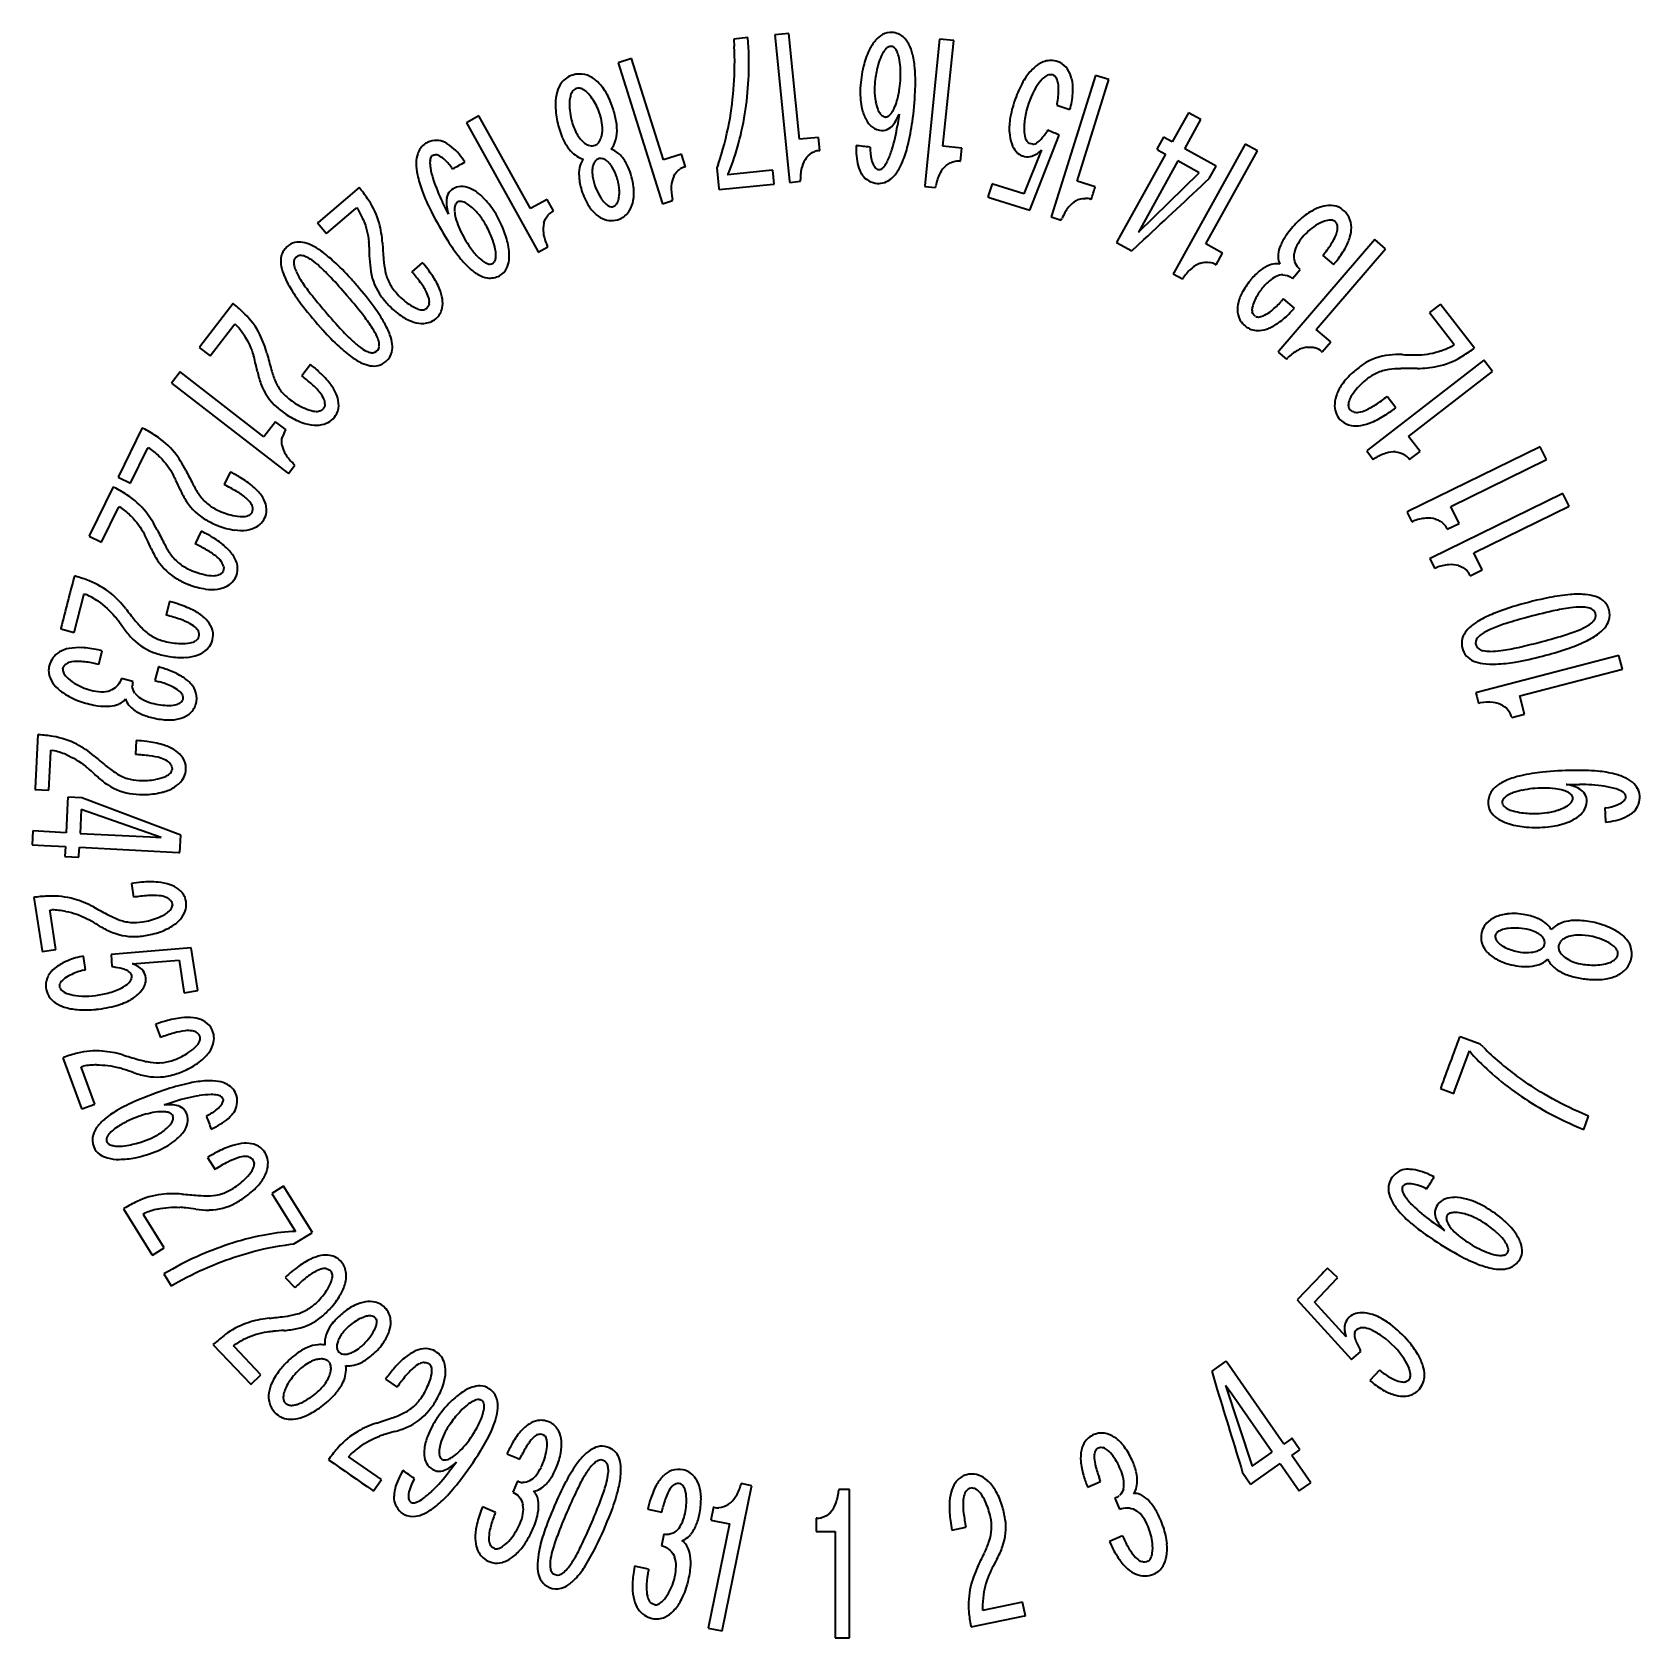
# Model space of a CAD drawing. Header units: millimetres. Extents: x 7.3 to 33.3, y 8.8 to 34.8.
import ezdxf

# ---------------------------------------------------------------- set-up
doc = ezdxf.new("R2010")
doc.units = ezdxf.units.MM

msp = doc.modelspace()

# ---------------------------------------------------------------- linework, layer by layer
at = {"color": 7, "linetype": 'Continuous', "lineweight": 35}
for p, q in [((18.85, 34.738), (18.623, 34.714)), ((18.623, 34.714), (18.629, 34.594)), ((19.512, 34.805), (19.284, 34.782)), ((19.284, 34.782), (19.525, 32.412)), ((19.686, 33.092), (19.512, 34.805)), ((21.189, 34.822), (21.187, 34.822)), ((21.955, 34.714), (21.714, 32.345)), ((22.183, 34.691), (21.955, 34.714)), ((22.009, 32.979), (22.183, 34.691)), ((16.967, 34.401), (16.748, 34.332)), ((17.481, 32.761), (16.967, 34.401)), ((16.748, 34.332), (17.46, 32.063)), ((24.478, 34.127), (23.764, 31.852)), ((24.697, 34.059), (24.478, 34.127)), ((24.181, 32.415), (24.697, 34.059)), ((23.856, 33.668), (23.851, 33.643)), ((23.851, 33.643), (24.065, 33.576)), ((24.065, 33.576), (24.073, 33.601)), ((14.494, 33.471), (14.293, 33.36)), ((14.293, 33.36), (15.447, 31.281)), ((15.328, 31.968), (14.494, 33.471)), ((21.3, 33.5), (21.273, 33.314)), ((25.984, 33.522), (25.722, 33.05)), ((25.923, 32.938), (26.185, 33.411)), ((26.185, 33.411), (25.984, 33.522)), ((19.992, 33.123), (19.686, 33.092)), ((20.014, 32.909), (19.992, 33.123)), ((23.415, 31.943), (23.893, 33.161)), ((23.708, 33.237), (23.69, 33.214)), ((25.581, 33.128), (25.471, 32.93)), ((25.722, 33.05), (25.581, 33.128)), ((16.674, 32.913), (16.637, 32.929)), ((17.775, 32.853), (17.481, 32.761)), ((17.84, 32.648), (17.775, 32.853)), ((20.006, 32.908), (20.014, 32.909)), ((20.602, 32.989), (20.603, 32.903)), ((22.315, 32.948), (22.009, 32.979)), ((22.294, 32.735), (22.315, 32.948)), ((23.293, 32.824), (23.3, 32.822)), ((23.604, 32.919), (23.321, 32.209)), ((25.612, 32.852), (24.829, 31.44)), ((25.471, 32.93), (25.492, 32.918)), ((25.492, 32.918), (25.612, 32.852)), ((26.901, 33.013), (25.745, 30.93)), ((26.393, 32.677), (25.923, 32.938)), ((26.266, 31.396), (27.102, 32.902)), ((27.102, 32.902), (26.901, 33.013)), ((14.052, 32.634), (14.067, 32.611)), ((14.268, 32.723), (14.222, 32.786)), ((16.137, 32.787), (16.18, 32.767)), ((16.18, 32.767), (16.179, 32.766)), ((17.831, 32.646), (17.84, 32.648)), ((18.367, 32.681), (18.348, 32.627)), ((18.348, 32.627), (18.382, 32.296)), ((19.194, 32.585), (18.521, 32.516)), ((19.254, 32.591), (19.194, 32.585)), ((19.276, 32.367), (19.254, 32.591)), ((22.287, 32.735), (22.294, 32.735)), ((25.174, 31.589), (26.159, 32.548)), ((25.813, 32.741), (25.259, 31.742)), ((26.159, 32.548), (25.813, 32.741)), ((26.322, 32.458), (26.431, 32.656)), ((26.431, 32.656), (26.393, 32.677)), ((12.553, 32.312), (11.894, 31.746)), ((12.571, 32.291), (12.553, 32.312)), ((18.382, 32.296), (18.385, 32.277)), ((18.385, 32.277), (19.263, 32.366)), ((19.263, 32.366), (19.276, 32.367)), ((19.525, 32.412), (19.527, 32.393)), ((19.527, 32.393), (19.7, 32.411)), ((19.7, 32.411), (19.7, 32.439)), ((21.714, 32.345), (21.713, 32.328)), ((21.713, 32.328), (21.886, 32.31)), ((21.886, 32.31), (21.891, 32.336)), ((22.803, 32.37), (22.736, 32.157)), ((22.819, 32.366), (22.803, 32.37)), ((23.321, 32.209), (22.819, 32.366)), ((24.475, 32.323), (24.181, 32.415)), ((14, 31.879), (13.903, 32.074)), ((15.597, 32.118), (15.328, 31.968)), ((15.701, 31.93), (15.597, 32.118)), ((17.46, 32.063), (17.466, 32.046)), ((17.466, 32.046), (17.631, 32.098)), ((17.631, 32.098), (17.627, 32.123)), ((22.736, 32.157), (22.772, 32.145)), ((22.772, 32.145), (23.415, 31.943)), ((24.404, 32.119), (24.411, 32.118)), ((12.029, 31.567), (12.501, 31.972)), ((12.501, 31.972), (12.517, 31.985)), ((12.517, 31.985), (12.538, 31.958)), ((13.992, 31.904), (14, 31.879)), ((15.692, 31.925), (15.701, 31.93)), ((23.764, 31.852), (23.76, 31.835)), ((23.76, 31.835), (23.925, 31.784)), ((23.925, 31.784), (23.936, 31.808)), ((11.894, 31.746), (11.883, 31.736)), ((11.883, 31.736), (12.029, 31.567)), ((25.259, 31.742), (25.174, 31.589)), ((15.447, 31.281), (15.456, 31.265)), ((15.456, 31.265), (15.608, 31.349)), ((15.608, 31.349), (15.598, 31.374)), ((24.829, 31.44), (24.82, 31.422)), ((24.82, 31.422), (25.068, 31.285)), ((25.068, 31.285), (25.264, 31.467)), ((26.535, 31.246), (26.266, 31.396)), ((26.431, 31.059), (26.535, 31.246)), ((29.001, 31.467), (27.45, 29.66)), ((28.054, 30.011), (29.175, 31.317)), ((29.175, 31.317), (29.001, 31.467)), ((13.581, 31.093), (13.41, 30.945)), ((26.422, 31.063), (26.431, 31.059)), ((27.432, 31.076), (27.409, 31.076)), ((27.464, 31.071), (27.432, 31.076)), ((27.447, 31.11), (27.464, 31.071)), ((27.667, 30.834), (27.792, 30.98)), ((27.792, 30.98), (27.771, 31.002)), ((28.16, 31.211), (28.334, 31.062)), ((28.334, 31.062), (28.374, 31.11)), ((14.827, 30.882), (14.834, 30.886)), ((25.745, 30.93), (25.737, 30.913)), ((25.737, 30.913), (25.888, 30.829)), ((25.888, 30.829), (25.904, 30.85)), ((27.651, 30.847), (27.667, 30.834)), ((12.408, 30.501), (12.356, 30.563)), ((27.525, 30.508), (27.483, 30.462)), ((27.699, 30.358), (27.525, 30.508)), ((10.513, 30.431), (9.973, 29.732)), ((10.527, 30.42), (10.513, 30.431)), ((30.064, 30.421), (29.887, 30.284)), ((29.887, 30.284), (30.274, 29.784)), ((30.073, 30.41), (30.064, 30.421)), ((30.615, 29.71), (30.073, 30.41)), ((10.14, 29.583), (10.527, 30.082)), ((10.527, 30.082), (10.541, 30.1)), ((10.541, 30.1), (10.567, 30.077)), ((28.287, 29.81), (28.054, 30.011)), ((9.973, 29.732), (9.963, 29.719)), ((9.963, 29.719), (10.14, 29.583)), ((28.148, 29.647), (28.287, 29.81)), ((30.287, 29.765), (30.259, 29.746)), ((30.274, 29.784), (30.287, 29.765)), ((30.601, 29.699), (30.615, 29.71)), ((11.765, 29.443), (11.625, 29.261)), ((27.45, 29.66), (27.438, 29.645)), ((27.438, 29.645), (27.57, 29.532)), ((27.57, 29.532), (27.588, 29.549)), ((28.139, 29.655), (28.148, 29.647)), ((30.768, 29.513), (28.884, 28.054)), ((30.908, 29.331), (30.768, 29.513)), ((9.655, 29.323), (9.515, 29.141)), ((11.014, 28.271), (9.655, 29.323)), ((29.546, 28.277), (30.908, 29.331)), ((9.515, 29.141), (11.394, 27.687)), ((29.342, 28.743), (29.201, 28.925)), ((9.042, 28.416), (8.657, 27.63)), ((9.056, 28.409), (9.042, 28.416)), ((11.202, 28.514), (11.014, 28.271)), ((11.372, 28.383), (11.202, 28.514)), ((11.365, 28.374), (11.372, 28.383)), ((29.735, 28.034), (29.546, 28.277)), ((8.853, 27.521), (9.128, 28.082)), ((9.128, 28.082), (9.138, 28.101)), ((9.138, 28.101), (9.167, 28.083)), ((28.884, 28.054), (28.87, 28.043)), ((28.87, 28.043), (28.976, 27.906)), ((28.976, 27.906), (28.998, 27.919)), ((31.678, 28.11), (29.538, 27.06)), ((29.559, 27.91), (29.565, 27.902)), ((29.565, 27.902), (29.735, 28.034)), ((30.233, 27.145), (31.78, 27.904)), ((31.78, 27.904), (31.678, 28.11)), ((8.657, 27.63), (8.652, 27.619)), ((8.652, 27.619), (8.853, 27.521)), ((10.467, 27.701), (10.368, 27.497)), ((11.394, 27.687), (11.409, 27.676)), ((11.409, 27.676), (11.515, 27.813)), ((11.515, 27.813), (11.498, 27.83)), ((8.573, 27.459), (8.189, 26.676)), ((8.587, 27.452), (8.573, 27.459)), ((32.048, 27.356), (29.908, 26.306)), ((32.149, 27.15), (32.048, 27.356)), ((8.384, 26.565), (8.659, 27.126)), ((8.659, 27.126), (8.668, 27.144)), ((8.668, 27.144), (8.698, 27.127)), ((30.369, 26.869), (30.233, 27.145)), ((30.603, 26.392), (32.149, 27.15)), ((29.538, 27.06), (29.523, 27.052)), ((29.523, 27.052), (29.527, 27.045)), ((29.527, 27.045), (29.6, 26.896)), ((29.6, 26.896), (29.624, 26.905)), ((30.176, 26.774), (30.369, 26.869)), ((8.189, 26.676), (8.183, 26.663)), ((8.183, 26.663), (8.384, 26.565)), ((9.998, 26.744), (9.899, 26.54)), ((30.172, 26.782), (30.176, 26.774)), ((29.908, 26.306), (29.893, 26.298)), ((29.893, 26.298), (29.969, 26.143)), ((30.738, 26.115), (30.603, 26.392)), ((29.969, 26.143), (29.994, 26.151)), ((30.546, 26.021), (30.738, 26.115)), ((7.961, 26.013), (7.944, 26.017)), ((30.541, 26.03), (30.546, 26.021)), ((7.938, 25.103), (8.096, 25.71)), ((8.096, 25.71), (8.101, 25.728)), ((8.101, 25.728), (8.134, 25.717)), ((9.485, 25.604), (9.428, 25.384)), ((7.725, 25.172), (7.722, 25.159)), ((7.722, 25.159), (7.938, 25.103)), ((8.394, 24.804), (8.328, 24.819)), ((8.337, 24.585), (8.394, 24.804)), ((9.304, 24.545), (9.248, 24.325)), ((9.312, 24.543), (9.304, 24.545)), ((32.956, 24.728), (30.652, 24.131)), ((31.349, 24.075), (33.014, 24.506)), ((33.014, 24.506), (32.956, 24.728)), ((8.707, 24.358), (8.695, 24.327)), ((8.892, 24.31), (8.707, 24.358)), ((8.889, 24.294), (8.892, 24.31)), ((9.248, 24.325), (9.316, 24.305)), ((8.736, 23.988), (8.743, 23.996)), ((8.743, 23.996), (8.77, 24.028)), ((8.77, 24.028), (8.78, 23.997)), ((8.78, 23.997), (8.792, 23.974)), ((30.652, 24.131), (30.636, 24.127)), ((30.636, 24.127), (30.652, 24.067)), ((30.652, 24.067), (30.68, 23.959)), ((30.68, 23.959), (30.707, 23.962)), ((31.426, 23.777), (31.349, 24.075)), ((31.217, 23.731), (31.219, 23.723)), ((31.219, 23.723), (31.426, 23.777)), ((7.351, 23.447), (7.307, 22.574)), ((7.366, 23.446), (7.351, 23.447)), ((7.529, 22.55), (7.561, 23.174)), ((7.561, 23.174), (7.563, 23.195)), ((7.563, 23.195), (7.598, 23.191)), ((8.943, 23.352), (8.932, 23.125)), ((7.307, 22.574), (7.306, 22.561)), ((7.306, 22.561), (7.529, 22.55)), ((7.839, 22.432), (7.834, 22.343)), ((8.064, 22.421), (7.839, 22.432)), ((9.667, 21.82), (8.064, 22.421)), ((32.1, 22.639), (32.316, 22.64)), ((32.111, 22.638), (32.1, 22.639)), ((7.834, 22.343), (7.81, 21.859)), ((8.055, 22.237), (8.035, 21.848)), ((9.347, 21.781), (8.055, 22.237)), ((32.744, 22.259), (32.727, 22.257)), ((7.271, 21.887), (7.26, 21.66)), ((7.81, 21.859), (7.271, 21.887)), ((32.739, 22.027), (32.823, 22.041)), ((7.26, 21.66), (7.454, 21.651)), ((7.454, 21.651), (7.798, 21.633)), ((7.798, 21.633), (7.79, 21.474)), ((8.017, 21.487), (8.024, 21.622)), ((8.024, 21.622), (9.634, 21.54)), ((8.035, 21.848), (9.173, 21.79)), ((9.173, 21.79), (9.347, 21.781)), ((9.653, 21.54), (9.667, 21.82)), ((7.79, 21.474), (8.016, 21.463)), ((8.016, 21.463), (8.017, 21.487)), ((9.634, 21.54), (9.653, 21.54)), ((8.867, 21.038), (8.901, 20.813)), ((7.305, 20.813), (7.287, 20.81)), ((7.287, 20.81), (7.42, 19.947)), ((7.546, 20.606), (7.581, 20.608)), ((7.549, 20.583), (7.546, 20.606)), ((7.643, 19.968), (7.549, 20.583)), ((31.892, 20.32), (31.857, 20.291)), ((31.857, 20.291), (31.853, 20.297)), ((7.42, 19.947), (7.422, 19.934)), ((7.422, 19.934), (7.643, 19.968)), ((8.089, 19.857), (8.063, 19.854)), ((8.123, 19.638), (8.089, 19.857)), ((9.837, 19.993), (8.537, 19.886)), ((8.537, 19.886), (8.549, 19.689)), ((8.88, 19.736), (9.64, 19.795)), ((9.64, 19.795), (9.718, 19.284)), ((9.937, 19.34), (9.837, 19.993)), ((31.77, 19.784), (31.801, 19.81)), ((8.102, 19.633), (8.123, 19.638)), ((8.549, 19.689), (8.573, 19.684)), ((9.101, 19.502), (9.1, 19.509)), ((9.718, 19.284), (9.722, 19.266)), ((9.722, 19.266), (9.942, 19.3)), ((9.942, 19.3), (9.937, 19.34)), ((9.258, 18.755), (9.337, 18.542)), ((30.4, 18.548), (30.38, 18.554)), ((30.71, 18.433), (30.4, 18.548)), ((30.299, 17.689), (30.535, 18.327)), ((30.76, 18.382), (30.71, 18.433)), ((7.773, 18.22), (7.756, 18.214)), ((7.756, 18.214), (8.061, 17.392)), ((8.051, 18.066), (8.084, 18.076)), ((8.057, 18.047), (8.051, 18.066)), ((8.274, 17.461), (8.057, 18.047)), ((30.073, 17.727), (30.068, 17.714)), ((30.068, 17.714), (30.28, 17.636)), ((8.064, 17.383), (8.274, 17.461)), ((9.397, 17.451), (9.575, 17.508)), ((30.28, 17.636), (30.299, 17.689)), ((8.061, 17.392), (8.064, 17.383)), ((32.464, 17.267), (32.366, 17.309)), ((32.385, 17.053), (32.464, 17.267)), ((10.16, 17.057), (10.235, 17.096)), ((8.259, 16.772), (8.259, 16.77)), ((10.1, 16.598), (10.221, 16.405)), ((29.963, 16.282), (29.886, 16.319)), ((11.33, 16.133), (11.14, 16.015)), ((11.14, 16.015), (11.525, 15.398)), ((11.797, 15.384), (11.33, 16.133)), ((29.825, 16.096), (29.841, 16.087)), ((8.751, 15.774), (8.738, 15.765)), ((8.738, 15.765), (9.2, 15.024)), ((9.056, 15.68), (9.087, 15.696)), ((9.068, 15.661), (9.056, 15.68)), ((9.397, 15.132), (9.068, 15.661)), ((11.499, 15.197), (11.781, 15.373)), ((11.781, 15.373), (11.797, 15.384)), ((30.135, 15.414), (29.957, 15.537)), ((30.126, 15.421), (30.135, 15.414)), ((9.207, 15.013), (9.397, 15.132)), ((11.442, 15.191), (11.499, 15.197)), ((9.2, 15.024), (9.207, 15.013)), ((9.391, 14.712), (9.512, 14.517)), ((9.512, 14.517), (9.625, 14.585)), ((11.361, 14.656), (11.359, 14.655)), ((11.359, 14.655), (11.516, 14.49)), ((28.149, 14.715), (27.745, 14.289)), ((28.024, 14.256), (28.385, 14.636)), ((28.398, 14.651), (28.235, 14.805)), ((28.385, 14.636), (28.398, 14.651)), ((27.745, 14.289), (28.627, 13.324)), ((28.536, 13.69), (28.024, 14.256)), ((11.1, 13.992), (11.034, 13.984)), ((10.204, 13.576), (10.191, 13.564)), ((10.191, 13.564), (10.793, 12.931)), ((10.52, 13.544), (10.547, 13.566)), ((10.534, 13.529), (10.52, 13.544)), ((12, 13.559), (11.994, 13.56)), ((11.999, 13.598), (12, 13.559)), ((10.964, 13.076), (10.534, 13.529)), ((26.592, 13.296), (26.36, 13.134)), ((26.605, 13.281), (26.592, 13.296)), ((27.527, 11.955), (26.605, 13.281)), ((28.627, 13.324), (28.776, 13.456)), ((28.776, 13.456), (28.765, 13.479)), ((10.802, 12.922), (10.964, 13.076)), ((12.342, 13.225), (12.351, 13.224)), ((12.343, 13.182), (12.342, 13.225)), ((26.36, 13.134), (26.451, 12.833)), ((29.078, 13.15), (28.923, 12.987)), ((10.793, 12.931), (10.802, 12.922)), ((12.984, 13.006), (13.171, 12.876)), ((14.667, 12.848), (14.662, 12.851)), ((26.686, 12.762), (26.586, 12.905)), ((26.586, 12.905), (27.014, 11.598)), ((27.339, 11.824), (26.686, 12.762)), ((27.64, 12.034), (27.527, 11.955)), ((27.66, 12.048), (27.64, 12.034)), ((27.789, 11.862), (27.66, 12.048)), ((12.069, 11.716), (12.059, 11.702)), ((12.385, 11.749), (12.407, 11.776)), ((12.391, 11.745), (12.385, 11.749)), ((12.915, 11.38), (12.391, 11.745)), ((14.953, 11.805), (14.95, 11.798)), ((15.159, 11.709), (15.192, 11.78)), ((27.014, 11.598), (27.339, 11.824)), ((27.657, 11.77), (27.789, 11.862)), ((27.965, 11.326), (27.657, 11.77)), ((12.059, 11.702), (12.149, 11.639)), ((12.149, 11.639), (12.238, 11.577)), ((12.238, 11.577), (12.327, 11.515)), ((12.327, 11.515), (12.417, 11.453)), ((13.264, 11.527), (13.227, 11.459)), ((13.892, 11.712), (13.894, 11.71)), ((14.133, 11.664), (14.003, 11.494)), ((14.115, 11.646), (14.133, 11.664)), ((26.861, 11.492), (26.99, 11.307)), ((27.024, 11.329), (27.468, 11.639)), ((27.468, 11.639), (27.777, 11.195)), ((12.417, 11.453), (12.506, 11.391)), ((12.506, 11.391), (12.595, 11.329)), ((12.595, 11.329), (12.685, 11.266)), ((12.685, 11.266), (12.774, 11.204)), ((12.774, 11.204), (12.787, 11.196)), ((12.787, 11.196), (12.915, 11.38)), ((13.441, 11.383), (13.45, 11.398)), ((15.119, 11.355), (15.044, 11.178)), ((15.136, 11.349), (15.119, 11.355)), ((15.38, 11.192), (15.412, 11.197)), ((15.412, 11.197), (15.434, 11.204)), ((18.431, 8.927), (18.91, 11.261)), ((18.743, 11.314), (18.735, 11.288)), ((18.913, 11.279), (18.743, 11.314)), ((18.91, 11.261), (18.913, 11.279)), ((20.321, 11.217), (20.317, 11.191)), ((20.494, 11.217), (20.321, 11.217)), ((20.494, 11.2), (20.494, 11.217)), ((20.495, 8.816), (20.494, 11.2)), ((24.348, 11.266), (24.351, 11.259)), ((24.351, 11.259), (24.562, 11.35)), ((24.562, 11.35), (24.536, 11.417)), ((25.114, 11.183), (25.124, 11.204)), ((26.99, 11.307), (27.024, 11.329)), ((27.777, 11.195), (27.965, 11.326)), ((14.555, 10.936), (14.533, 10.882)), ((14.764, 10.847), (14.555, 10.936)), ((15.044, 11.178), (15.073, 11.162)), ((15.407, 11.16), (15.38, 11.192)), ((15.413, 11.152), (15.407, 11.16)), ((24.809, 11.086), (24.793, 11.078)), ((24.793, 11.078), (24.869, 10.902)), ((25.095, 11.156), (25.114, 11.183)), ((25.138, 11.154), (25.095, 11.156)), ((25.151, 11.153), (25.138, 11.154)), ((17.232, 10.908), (17.23, 10.899)), ((17.23, 10.899), (17.456, 10.853)), ((17.456, 10.853), (17.474, 10.928)), ((18.294, 10.933), (18.251, 10.723)), ((18.251, 10.723), (18.553, 10.661)), ((18.301, 10.932), (18.294, 10.933)), ((19.957, 10.753), (19.957, 10.538)), ((19.964, 10.753), (19.957, 10.753)), ((24.869, 10.902), (24.899, 10.912)), ((17.49, 10.498), (17.451, 10.309)), ((18.553, 10.661), (18.206, 8.973)), ((19.957, 10.538), (20.265, 10.538)), ((20.265, 10.538), (20.265, 8.816)), ((22.155, 10.561), (22.381, 10.607)), ((24.914, 10.47), (24.703, 10.379)), ((17.451, 10.309), (17.481, 10.301)), ((17.782, 10.389), (17.813, 10.401)), ((17.816, 10.364), (17.782, 10.389)), ((17.813, 10.401), (17.832, 10.411)), ((17.823, 10.358), (17.816, 10.364)), ((24.703, 10.379), (24.732, 10.316)), ((17.016, 9.975), (17.002, 9.893)), ((17.242, 9.929), (17.016, 9.975)), ((23.298, 9.392), (22.677, 9.265)), ((23.343, 9.173), (23.298, 9.392)), ((22.463, 8.992), (23.33, 9.17)), ((22.657, 9.261), (22.652, 9.296)), ((22.677, 9.265), (22.657, 9.261)), ((23.33, 9.17), (23.343, 9.173)), ((18.206, 8.973), (18.431, 8.927)), ((22.459, 9.009), (22.463, 8.992)), ((20.265, 8.816), (20.495, 8.816))]:
    msp.add_line(p, q, dxfattribs=at)
for centre, radius, start, end in [((13.596, 34.317), 5.271, 357.9414, 4.5829), ((21.488, 34.213), 0.746, 139.774, 154.6359), ((21.236, 34.427), 0.416, 119.7589, 139.8599), ((21.102, 34.448), 0.399, 27.4734, 48.9537), ((20.813, 34.296), 0.725, 13.4442, 27.5685), ((13.257, 34.334), 5.379, 349.5637, 2.7645), ((21.994, 33.97), 1.308, 154.4999, 166.5666), ((21.901, 34.04), 0.977, 155.8098, 164.2832), ((21.465, 34.237), 0.498, 145.0084, 155.9389), ((21.252, 34.387), 0.238, 129.575, 145.2163), ((21.177, 34.479), 0.119, 104.7485, 129.7995), ((21.166, 34.515), 0.081, 62.0831, 104.3964), ((21.148, 34.489), 0.113, 36.7477, 60.3778), ((21.048, 34.412), 0.24, 22.2833, 37.0007), ((20.785, 34.303), 0.524, 11.825, 22.3901), ((20.262, 34.192), 1.059, 3.4688, 11.9303), ((20.098, 34.122), 1.461, 3.7789, 13.5664), ((23.754, 34.007), 0.361, 65.4032, 85.643), ((13.915, 34.299), 4.951, 345.0754, 358.0142), ((22.597, 33.816), 1.93, 166.2894, 176.8685), ((22.506, 33.868), 1.606, 164.2369, 172.8806), ((19.643, 34.15), 1.679, 351.9547, 3.5955), ((18.594, 34.019), 2.969, 356.9956, 3.8603), ((24.157, 33.554), 0.97, 136.4708, 149.127), ((23.844, 33.852), 0.538, 118.3708, 136.5647), ((23.851, 33.845), 0.322, 119.2916, 137.1907), ((23.673, 33.987), 0.199, 13.8774, 36.7803), ((23.636, 33.967), 0.469, 13.1381, 33.7483), ((16.506, 33.658), 0.771, 164.8301, 179.3299), ((16.145, 33.769), 0.167, 136.0143, 155.7573), ((16.109, 33.802), 0.118, 96.589, 135.7653), ((16.107, 33.79), 0.13, 69.9904, 95.0491), ((16.075, 33.701), 0.225, 53.9546, 70.0649), ((15.962, 33.546), 0.416, 41.8579, 54.0386), ((15.959, 33.539), 0.665, 35.9282, 52.5299), ((15.612, 33.285), 1.096, 22.223, 36.0256), ((21.935, 33.857), 1.267, 177.0474, 190.8429), ((22.23, 33.89), 1.33, 172.3509, 179.7288), ((21.926, 33.889), 1.025, 179.6018, 190.7891), ((19.877, 34.106), 1.441, 344.2587, 352.409), ((15.717, 34.163), 5.85, 352.2867, 357.0623), ((24.788, 33.175), 1.707, 149.0718, 159.1967), ((24.69, 33.229), 1.368, 149.2411, 168.2028), ((24.179, 33.536), 0.772, 136.9149, 149.4394), ((22.768, 33.904), 1.114, 347.763, 0.1089), ((23.367, 33.907), 0.515, 359.8385, 14.2587), ((22.853, 33.919), 1.261, 345.395, 357.6152), ((23.353, 33.899), 0.761, 357.4933, 13.2183), ((17.019, 33.65), 1.284, 179.2472, 192.1461), ((16.527, 33.665), 0.566, 169.3996, 179.469), ((16.964, 33.659), 1.003, 179.3953, 187.7672), ((16.265, 33.714), 0.299, 155.7218, 169.5186), ((15.732, 33.338), 0.726, 31.9144, 41.9393), ((15.474, 33.176), 1.031, 17.4646, 31.9618), ((15.379, 33.179), 1.351, 17.4429, 22.6256), ((15.291, 33.132), 1.449, 10.0012, 18.1962), ((21.444, 33.761), 0.767, 190.7159, 205.4102), ((21.555, 33.817), 0.648, 190.6616, 201.7247), ((20.834, 33.767), 0.423, 323.1735, 335.2514), ((20.464, 33.939), 0.831, 335.1478, 344.3374), ((24.829, 33.146), 1.755, 158.7927, 170.2122), ((17.146, 33.673), 1.413, 191.976, 202.9743), ((17.106, 33.67), 1.145, 187.3279, 195.4829), ((16.809, 33.599), 0.84, 196.271, 211.4443), ((15.553, 33.202), 0.948, 14.1262, 17.4385), ((15.747, 33.246), 0.749, 2.8981, 14.4446), ((15.919, 33.243), 0.812, 355.5494, 9.9789), ((14.046, 34.185), 4.575, 340.8162, 349.6187), ((21.136, 33.614), 0.425, 205.3087, 225.0714), ((21.272, 33.703), 0.343, 201.5372, 215.0557), ((21.125, 33.599), 0.162, 214.7973, 233.3672), ((21.077, 33.534), 0.0811, 233.0587, 263.0383), ((21.075, 33.531), 0.0787, 264.0259, 278.7299), ((21.07, 33.555), 0.102, 279.7943, 306.584), ((21.012, 33.634), 0.201, 306.4483, 323.2277), ((20.803, 33.639), 0.508, 321.1718, 333.5854), ((20.168, 33.993), 1.234, 331.984, 336.4394), ((17.96, 33.845), 3.584, 346.217, 352.5152), ((24.15, 33.261), 1.067, 170.1134, 183.2512), ((24.559, 33.245), 1.237, 167.6927, 178.5812), ((13.813, 32.685), 0.388, 89.9401, 112.2382), ((16.621, 33.439), 0.838, 202.2559, 215.2374), ((16.582, 33.46), 0.574, 211.3968, 222.5316), ((16.41, 33.301), 0.339, 222.4739, 236.7559), ((16.269, 33.173), 0.212, 316.6277, 334.5372), ((16.157, 33.226), 0.335, 334.5012, 349.9374), ((15.984, 33.258), 0.512, 349.8102, 2.9283), ((16.222, 33.219), 0.507, 333.9259, 355.585), ((21.021, 33.465), 0.231, 259.5498, 291.5161), ((18.422, 33.768), 2.886, 342.9681, 350.9661), ((23.724, 33.236), 0.64, 183.1384, 200.0316), ((23.881, 33.26), 0.559, 178.4021, 192.2868), ((23.556, 33.189), 0.226, 192.0701, 214.0128), ((23.334, 33.319), 0.346, 304.7924, 319.7243), ((22.293, 34.211), 1.716, 319.4759, 324.4964), ((8.888, -2.802), 38.967, 67.3525, 67.6463), ((13.967, 32.707), 0.488, 162.0343, 179.8531), ((13.801, 32.765), 0.31, 115.7537, 129.0739), ((13.782, 32.704), 0.138, 64.1823, 89.233), ((13.686, 32.504), 0.36, 48.6884, 64.3933), ((13.428, 32.132), 1.046, 57.4836, 60.822), ((13.652, 32.459), 0.65, 43.9596, 58.6405), ((13.223, 32.069), 1.23, 35.6827, 43.1738), ((16.336, 33.189), 0.205, 236.7553, 256.3886), ((16.323, 33.14), 0.154, 256.8314, 290.9291), ((16.326, 33.118), 0.133, 292.9194, 316.7322), ((16.197, 33.244), 0.541, 324.4535, 332.7117), ((14.977, 34.01), 3.85, 337.9814, 345.1604), ((20.033, 32.596), 0.314, 94.9022, 108.8662), ((18.717, 13.376), 19.703, 83.8444, 84.511), ((21.755, 32.921), 1.152, 180.8931, 189.0226), ((21.683, 32.954), 0.853, 179.2322, 193.0909), ((19.933, 33.301), 1.305, 334.5467, 343.1286), ((19.682, 33.42), 1.81, 337.414, 346.2848), ((23.49, 33.149), 0.391, 199.9058, 221.5647), ((23.379, 33.05), 0.242, 221.3954, 249.1798), ((23.381, 33.061), 0.253, 251.3747, 278.9247), ((23.369, 33.087), 0.28, 280.5726, 302.2153), ((23.459, 33.138), 0.126, 272.7205, 305.0151), ((23.346, 33.138), 0.336, 300.9198, 311.4203), ((23.161, 33.371), 0.633, 310.0099, 314.4026), ((14.386, 32.705), 0.907, 179.7882, 192.0864), ((13.868, 32.731), 0.166, 155.3573, 177.6153), ((14.194, 32.714), 0.492, 177.2371, 190.0688), ((15.04, 32.859), 1.351, 189.8487, 198.0631), ((13.382, 32.151), 0.826, 35.7749, 48.974), ((1.787, 54.973), 25.512, 298.7736, 299.2897), ((16.627, 32.527), 0.513, 163.3949, 182.0245), ((16.493, 32.562), 0.374, 147.0718, 162.6592), ((16.698, 32.575), 0.368, 166.4762, 179.2378), ((16.927, 32.57), 0.597, 179.1037, 190.1625), ((16.549, 32.61), 0.215, 150.5332, 166.5359), ((16.48, 32.65), 0.135, 127.9647, 150.6079), ((16.458, 32.619), 0.163, 57.1549, 76.7028), ((16.397, 32.524), 0.276, 43.1731, 57.2504), ((16.256, 32.39), 0.47, 32.2756, 43.294), ((16.067, 32.27), 0.694, 17.5808, 32.3363), ((16.295, 32.379), 0.669, 23.0602, 38.5895), ((15.857, 32.184), 1.149, 6.8469, 23.4478), ((17.917, 32.354), 0.304, 106.3315, 122.48), ((18.306, 32.658), 0.258, 326.695, 339.1725), ((20.408, 32.457), 0.708, 164.1089, 181.5054), ((20.146, 32.533), 0.435, 143.0591, 164.2302), ((21.271, 32.856), 0.664, 190.0017, 203.9959), ((21.561, 32.961), 0.972, 202.7, 206.0326), ((21.227, 32.845), 0.384, 192.6339, 208.5673), ((21.013, 32.728), 0.14, 208.1999, 234.332), ((20.973, 32.672), 0.0719, 234.4846, 296.1419), ((20.936, 32.741), 0.151, 297.4278, 321.596), ((20.698, 32.934), 0.457, 321.1505, 334.8311), ((20.864, 32.824), 0.48, 306.2792, 324.898), ((20.513, 33.072), 0.91, 324.7971, 337.5291), ((22.349, 32.338), 0.437, 131.6392, 152.7287), ((22.249, 32.43), 0.307, 82.8239, 97.7954), ((10.611, 30.699), 2.525, 33.8088, 39.0959), ((15.23, 32.883), 1.769, 192.0111, 200.7069), ((16.511, 33.332), 2.896, 197.9336, 205.7616), ((14.212, 32.068), 0.259, 108.7103, 134.8174), ((14.179, 31.886), 0.446, 59.1372, 77.7972), ((17.009, 32.539), 0.894, 181.928, 195.5902), ((17.093, 32.542), 0.976, 194.4132, 211.2894), ((17.131, 32.605), 0.804, 190.0241, 202.6233), ((17.253, 32.649), 0.933, 202.226, 212.8757), ((15.85, 32.206), 0.92, 14.4691, 17.2775), ((15.89, 32.214), 0.88, 3.2689, 14.6028), ((16.238, 32.229), 0.766, 350.3703, 6.9448), ((18.319, 32.286), 0.711, 176.066, 193.1826), ((18.049, 32.305), 0.44, 155.3265, 176.1806), ((20.997, 32.758), 0.387, 235.6951, 257.4483), ((22.592, 32.212), 0.711, 152.6535, 169.9882), ((-0.782, 40.098), 26.427, 342.4226, 342.8881), ((-526.568, 621.56), 807.916, 313.080972, 313.183754), ((16.773, 33.463), 3.418, 200.6486, 206.894), ((14.356, 32.073), 0.389, 170.1297, 186.5403), ((14.696, 32.098), 0.73, 185.4382, 195.3996), ((14.248, 31.973), 0.148, 151.961, 171.2726), ((14.194, 32.002), 0.0861, 119.6381, 151.8898), ((14.189, 32.006), 0.0797, 89.7715, 118.022), ((14.189, 31.934), 0.151, 71.8008, 89.9126), ((14.14, 31.783), 0.311, 58.3029, 71.8966), ((13.996, 31.547), 0.586, 47.5546, 58.4975), ((14.005, 31.592), 0.788, 45.2504, 59.2318), ((13.665, 31.246), 1.272, 31.8589, 45.3395), ((16.847, 32.389), 0.687, 211.0515, 228.2976), ((16.967, 32.463), 0.593, 212.809, 222.0226), ((16.758, 32.274), 0.311, 221.8997, 233.752), ((16.627, 32.112), 0.118, 297.4705, 323.8683), ((16.572, 32.152), 0.186, 323.819, 340.7571), ((16.434, 32.201), 0.333, 340.6679, 353.2397), ((16.188, 32.231), 0.581, 353.1858, 3.3428), ((16.517, 32.181), 0.483, 329.8454, 350.4304), ((24.386, 31.716), 0.44, 120.3854, 141.2561), ((24.306, 31.834), 0.301, 71.1144, 87.5355), ((11.546, 31.355), 1.16, 21.6672, 31.2982), ((18.832, 34.484), 5.715, 206.6914, 211.9667), ((14.398, 31.95), 0.299, 171.2123, 184.758), ((14.699, 31.973), 0.601, 184.6557, 194.6853), ((15.181, 32.098), 1.099, 194.6226, 202.9783), ((13.754, 31.28), 0.947, 37.0693, 47.656), ((13.519, 31.099), 1.244, 27.7222, 37.1947), ((13.125, 30.918), 1.905, 19.9468, 31.6772), ((15.83, 31.665), 0.295, 117.9823, 136.7372), ((16.678, 32.199), 0.433, 228.2715, 250.2668), ((16.639, 32.088), 0.0917, 279.0196, 297.8138), ((24.599, 31.544), 0.713, 141.1728, 158.2647), ((28.587, 30.906), 1.191, 121.8971, 134.7325), ((28.36, 31.273), 0.759, 106.9811, 121.9786), ((28.403, 31.156), 0.647, 109.4671, 123.8826), ((28.277, 31.545), 0.475, 88.0034, 107.0103), ((28.292, 31.474), 0.31, 92.2582, 109.6769), ((28.286, 31.655), 0.129, 65.9288, 92.6376), ((28.297, 31.691), 0.0921, 39.0862, 63.2175), ((28.248, 31.655), 0.377, 28.5171, 56.7161), ((11.333, 31.311), 1.603, 3.7073, 15.3886), ((15.755, 32.34), 1.722, 202.9156, 214.1795), ((13.177, 30.902), 1.638, 19.7372, 28.2697), ((13.748, 31.14), 1.243, 8.2054, 20.0947), ((15.98, 31.636), 0.445, 167.7574, 187.9963), ((16.245, 31.672), 0.713, 187.903, 204.7798), ((28.293, 31.024), 0.889, 144.9256, 157.2398), ((28.818, 30.659), 1.529, 134.3619, 145.017), ((28.332, 31.063), 0.668, 138.5691, 152.7447), ((28.612, 30.84), 1.026, 123.7386, 139.6008), ((27.822, 31.754), 0.592, 330.8363, 343.382), ((28.269, 31.664), 0.13, 3.1887, 40.5588), ((28.148, 31.657), 0.251, 343.1335, 3.1876), ((27.74, 31.771), 0.899, 330.1842, 342.6897), ((28.09, 31.663), 0.533, 342.5924, 359.8954), ((11.584, 31.131), 0.295, 103.8973, 132.6982), ((11.544, 30.885), 0.544, 64.5118, 79.5198), ((11.332, 30.433), 1.044, 54.2889, 64.6291), ((10.734, 29.596), 2.072, 47.0885, 54.3958), ((11.311, 31.295), 1.41, 1.4308, 5.5287), ((6.942, 31.057), 5.785, 1.0239, 2.7047), ((23.768, 32.019), 10.852, 183.1927, 184.6163), ((16.507, 33.028), 2.972, 211.8897, 218.568), ((15.518, 32.174), 1.433, 213.9939, 221.9231), ((13.744, 31.104), 1.036, 11.6714, 19.7897), ((14.221, 31.202), 0.55, 1.5813, 11.7395), ((14.27, 31.214), 0.716, 353.6617, 8.2938), ((27.945, 31.169), 0.513, 157.097, 173.2267), ((28.091, 31.186), 0.398, 152.6193, 172.8041), ((26.413, 32.675), 2.279, 320.0422, 322.839), ((27.159, 32.12), 1.349, 322.5029, 330.9845), ((27.129, 32.117), 1.601, 321.0408, 330.2897), ((11.713, 31.117), 0.428, 173.2947, 191.4558), ((12.077, 31.189), 0.799, 191.3416, 203.3246), ((11.692, 31.087), 0.195, 172.6213, 192.2786), ((11.936, 31.139), 0.444, 192.1315, 204.8326), ((11.611, 31.092), 0.118, 83.9567, 117.5611), ((11.6, 30.981), 0.229, 65.8016, 83.9998), ((11.474, 30.698), 0.538, 54.5274, 65.9699), ((11.027, 30.065), 1.314, 47.4615, 54.6589), ((9.733, 28.648), 3.232, 42.946, 47.5348), ((9.322, 28.07), 4.152, 41.8494, 47.1507), ((14.274, 31.191), 1.549, 181.1149, 188.9555), ((14.591, 31.273), 1.644, 184.433, 191.1879), ((11.905, 29.658), 2.206, 33.4136, 40.5584), ((15.353, 32.105), 1.495, 218.4738, 227.8157), ((14.862, 31.561), 0.762, 227.7141, 241.0299), ((15.053, 31.754), 0.806, 221.8398, 230.5562), ((14.788, 31.431), 0.389, 230.4203, 242.1631), ((14.691, 31.247), 0.18, 242.0334, 258.8793), ((14.675, 31.16), 0.0915, 258.7583, 286.4168), ((14.673, 31.153), 0.086, 288.522, 325.661), ((14.633, 31.18), 0.134, 326.0051, 347.4222), ((14.502, 31.209), 0.268, 347.3434, 1.6822), ((14.578, 31.179), 0.406, 333.9908, 353.7763), ((26.503, 30.457), 0.717, 129.9953, 146.7056), ((26.331, 30.664), 0.448, 109.9281, 130.0882), ((26.275, 30.81), 0.293, 59.8943, 79.1556), ((27.512, 30.5), 0.593, 111.0622, 127.6569), ((27.424, 30.732), 0.344, 92.4899, 111.2901), ((27.726, 31.194), 0.292, 172.9811, 192.0716), ((27.577, 31.163), 0.14, 192.46, 201.8856), ((12.803, 31.5), 1.588, 203.2538, 211.7471), ((12.519, 31.404), 1.085, 204.6316, 212.699), ((13.87, 32.265), 2.687, 212.5682, 217.6201), ((5.759, 24.938), 8.669, 40.4533, 43.0044), ((7.482, 26.383), 6.648, 40.6203, 42.1037), ((13.681, 31.092), 0.717, 191.1591, 207.4508), ((13.778, 31.157), 0.833, 208.3239, 221.265), ((11.026, 28.903), 3.138, 36.4741, 40.5938), ((12.624, 30.083), 1.153, 27.5584, 36.5106), ((12.704, 30.181), 1.252, 23.0396, 33.5949), ((14.697, 31.262), 0.42, 240.9344, 260.7364), ((27.927, 30.035), 1.216, 139.6252, 150.8525), ((27.701, 30.252), 0.904, 127.5113, 140.8176), ((27.882, 30.117), 0.899, 131.1205, 143.5793), ((27.612, 30.427), 0.487, 115.2503, 131.2372), ((27.524, 30.616), 0.28, 92.0405, 115.3573), ((14.173, 32.343), 3.197, 211.6802, 217.7188), ((17.273, 34.877), 6.976, 217.5517, 220.4957), ((7.048, 25.92), 7.051, 37.5919, 40.5151), ((8.527, 27.246), 5.292, 36.1971, 40.8934), ((14.051, 31.389), 1.417, 216.7652, 224.9288), ((14.032, 31.38), 1.171, 221.2619, 235.1727), ((13.231, 30.399), 0.468, 13.3714, 27.6795), ((13.493, 30.46), 0.199, 349.7236, 13.6013), ((13.219, 30.398), 0.693, 8.8381, 23.1803), ((13.494, 30.44), 0.414, 348.4376, 8.9424), ((27.504, 30.27), 0.733, 150.7596, 165.4541), ((27.473, 30.277), 0.464, 154.543, 168.702), ((27.959, 30.05), 1, 143.136, 154.7918), ((26.352, 31.501), 1.536, 309.3892, 317.4218), ((8.995, 28.526), 2.437, 45.3981, 51.0261), ((16.668, 34.262), 6.345, 217.637, 222.1749), ((19.732, 36.889), 10.153, 220.1184, 222.5107), ((10.497, 28.571), 2.701, 32.6256, 37.6729), ((10.668, 28.809), 2.642, 29.7344, 36.2602), ((13.919, 31.238), 1.216, 224.3042, 237.1276), ((13.668, 30.849), 0.753, 237.0767, 252.3753), ((13.744, 30.957), 0.659, 234.699, 247.0276), ((13.59, 30.59), 0.262, 246.8051, 265.5473), ((13.579, 30.441), 0.112, 265.4026, 298.3621), ((27.206, 30.329), 0.193, 168.5033, 190.3938), ((27.119, 30.326), 0.114, 246.0017, 279.3513), ((27.097, 30.465), 0.254, 279.2164, 298.0296), ((26.914, 30.814), 0.648, 297.7955, 309.5216), ((26.625, 31.245), 1.392, 306.0413, 316.2967), ((25.35, 32.471), 3.16, 316.2034, 318.0353), ((9.723, 29.298), 1.149, 32.9202, 42.7067), ((15.048, 32.763), 4.137, 221.8571, 227.1634), ((14.984, 32.532), 3.709, 222.4594, 226.6886), ((11.853, 29.435), 1.093, 24.7284, 32.774), ((11.821, 29.464), 1.316, 20.4729, 29.8397), ((27.102, 30.319), 0.321, 215.4955, 236.8783), ((27.1, 30.461), 0.469, 274.1953, 292.7673), ((26.975, 30.762), 0.794, 292.6877, 306.1135), ((9.514, 29.213), 1.602, 14.8436, 26.5388), ((13.638, 31.24), 2.062, 227.1086, 234.4306), ((13.465, 30.917), 1.492, 226.5938, 233.3708), ((12.943, 30.211), 0.615, 233.1654, 243.9561), ((12.441, 29.704), 0.447, 12.2385, 24.9429), ((12.686, 29.757), 0.196, 352.7542, 12.4106), ((12.428, 29.69), 0.668, 7.0706, 20.5526), ((12.724, 29.727), 0.37, 347.0834, 7.0705), ((27.974, 29.269), 0.461, 99.9775, 119.1545), ((27.948, 29.441), 0.287, 48.4224, 71.8548), ((29.711, 30.766), 1.158, 288.4128, 298.2098), ((29.148, 31.661), 2.441, 300.8604, 306.5225), ((8.908, 29.034), 2.015, 12.7391, 15.9466), ((4.657, 27.982), 6.394, 12.1876, 13.5309), ((21.494, 32.286), 10.766, 194.3151, 195.7619), ((10.247, 27.512), 2.457, 47.2359, 51.8372), ((13.044, 30.405), 1.038, 234.3226, 244.6954), ((12.833, 29.956), 0.541, 244.5706, 259.6329), ((12.788, 29.893), 0.26, 243.8663, 260.5441), ((12.766, 29.761), 0.127, 260.4098, 290.2486), ((12.794, 29.714), 0.296, 283.9854, 312.7015), ((28.101, 29.039), 0.723, 119.07, 135.1792), ((29.614, 28.258), 1.432, 124.1999, 132.5087), ((29.387, 28.048), 1.556, 87.7462, 95.5875), ((29.708, 36.281), 6.683, 267.7736, 269.0806), ((29.662, 31.616), 2.018, 268.2705, 271.4765), ((29.656, 30.889), 1.292, 272.5715, 289.0393), ((12.439, 29.661), 1.567, 192.1399, 199.8988), ((12.713, 29.802), 1.641, 195.5796, 202.3938), ((11.853, 29.447), 0.71, 202.3533, 218.7804), ((9.626, 26.689), 3.257, 48.3469, 52.1417), ((10.928, 28.238), 1.461, 37.6371, 47.5009), ((29.435, 28.437), 1.18, 131.9351, 145.0979), ((29.589, 28.299), 1.156, 128.3591, 142.0654), ((29.383, 28.56), 0.823, 115.2033, 128.3651), ((29.326, 28.654), 0.714, 97.9071, 114.2758), ((29.454, 27.734), 1.642, 91.128, 97.9467), ((29.675, 18.173), 11.206, 89.9227, 91.2943), ((29.683, 30.995), 1.615, 270.2763, 281.8675), ((11.93, 29.526), 0.819, 219.7106, 232.9013), ((11.017, 28.252), 1.165, 39.2932, 48.3996), ((11.554, 28.689), 0.472, 24.873, 39.5054), ((11.452, 28.639), 0.802, 24.225, 37.7646), ((11.757, 28.776), 0.467, 5.2934, 24.3304), ((28.806, 28.782), 0.455, 160.7887, 181.8185), ((29.067, 28.692), 0.732, 145.0449, 160.8465), ((29.208, 28.587), 0.678, 141.4977, 153.8931), ((27.344, 31.323), 3.033, 303.4178, 307.7558), ((12.162, 29.824), 1.426, 228.7913, 237.1796), ((12.131, 29.791), 1.152, 232.8799, 246.599), ((11.948, 29.351), 0.676, 246.0455, 258.4627), ((11.867, 28.953), 0.269, 258.2156, 277.2256), ((11.8, 28.802), 0.202, 0.9336, 25.0491), ((28.688, 28.785), 0.115, 172.4457, 205.6562), ((28.841, 28.766), 0.27, 153.6165, 172.6204), ((28.711, 28.864), 0.197, 255.2595, 279.9195), ((28.668, 29.12), 0.457, 279.7167, 294.445), ((28.398, 29.723), 1.117, 294.2706, 303.4735), ((27.821, 30.743), 2.513, 302.6346, 307.2496), ((7.916, 26.2), 2.486, 57.1996, 62.6867), ((12.032, 29.6), 1.168, 236.5992, 249.8421), ((11.88, 29.183), 0.724, 249.7604, 265.6822), ((11.86, 28.912), 0.452, 265.6243, 286.7344), ((28.696, 28.915), 0.465, 260.6328, 279.6839), ((28.642, 29.244), 0.798, 279.5669, 293.1148), ((28.387, 29.849), 1.455, 292.9937, 302.8635), ((11.756, 28.228), 0.458, 192.6491, 211.8789), ((11.59, 28.194), 0.288, 141.3562, 164.0664), ((8.476, 27.117), 1.188, 43.9283, 54.4042), ((8.309, 27.013), 1.608, 26.6439, 38.5958), ((11.979, 28.366), 0.72, 211.8198, 228.0554), ((29.395, 27.319), 0.719, 107.0993, 123.4721), ((29.318, 27.573), 0.454, 87.5362, 107.2143), ((29.326, 27.738), 0.29, 36.5809, 58.3059), ((6.424, 26.074), 3.498, 25.1971, 26.665), ((22.308, 33.993), 14.034, 206.4869, 207.4912), ((9.242, 25.27), 2.723, 59.4535, 63.2405), ((9.859, 26.302), 1.52, 49.8047, 59.7061), ((7.452, 25.251), 2.477, 57.1804, 62.716), ((1.988, 23.954), 8.414, 24.3168, 25.4014), ((11.011, 28.03), 1.487, 204.2692, 212.7487), ((11.449, 28.335), 1.79, 207.2784, 213.7777), ((10.568, 27.746), 0.73, 213.742, 229.7034), ((9.025, 24.759), 3.049, 59.4888, 63.8715), ((10.016, 26.44), 1.098, 50.0826, 59.5342), ((10.311, 26.835), 0.821, 36.4309, 49.9013), ((8.007, 26.162), 1.187, 43.8931, 54.3873), ((10.611, 27.817), 0.812, 230.6738, 244.3269), ((10.765, 28.133), 1.163, 244.222, 257.4259), ((10.443, 26.947), 0.435, 34.7426, 50.3113), ((10.65, 27.09), 0.184, 8.7225, 34.9165), ((10.706, 27.102), 0.126, 324.6512, 7.3888), ((10.596, 27.044), 0.467, 17.3581, 36.56), ((7.823, 26.046), 1.628, 26.287, 38.0718), ((10.791, 28.176), 1.44, 240.2833, 248.867), ((10.706, 27.92), 1.171, 248.2541, 261.6283), ((10.675, 27.69), 0.711, 256.7429, 269.1409), ((10.67, 27.256), 0.277, 268.8741, 287.7793), ((29.891, 26.24), 0.716, 95.0572, 111.888), ((29.868, 26.511), 0.444, 74.5929, 95.1687), ((29.901, 26.656), 0.299, 24.915, 42.7648), ((6.385, 25.327), 3.02, 25.0366, 26.82), ((1.611, 23.034), 8.316, 24.3412, 25.4321), ((21.297, 32.76), 13.425, 206.5119, 207.5109), ((10.978, 27.378), 1.788, 207.2637, 213.7691), ((8.84, 24.432), 2.586, 59.4631, 63.3915), ((9.385, 25.34), 1.528, 49.8885, 59.7646), ((10.64, 27.468), 0.713, 261.5385, 277.8358), ((10.539, 27.072), 1.484, 204.3114, 212.8167), ((10.099, 26.789), 0.729, 213.7289, 229.6961), ((8.207, 23.138), 3.799, 60.6683, 63.5625), ((9.439, 25.325), 1.289, 52.0359, 60.7904), ((9.922, 25.941), 0.507, 37.8783, 52.215), ((9.84, 25.877), 0.823, 36.5519, 50.0166), ((10.125, 26.087), 0.47, 17.5377, 36.6821), ((10.141, 26.86), 0.811, 230.679, 244.3472), ((10.296, 27.177), 1.163, 244.2165, 257.4212), ((10.206, 26.732), 0.71, 256.7277, 269.1561), ((10.201, 26.299), 0.277, 268.8549, 287.7688), ((10.157, 26.123), 0.209, 14.1721, 38.0875), ((30.261, 25.487), 0.716, 95.0492, 111.8897), ((30.238, 25.757), 0.444, 74.587, 95.1613), ((30.271, 25.903), 0.298, 25.1954, 42.7527), ((560.971, -117.451), 571.334, 165.45679, 165.54428), ((7.286, 23.62), 2.487, 68.8503, 74.2645), ((10.324, 27.222), 1.443, 240.286, 248.8528), ((10.237, 26.964), 1.17, 248.2421, 261.6154), ((10.172, 26.51), 0.712, 261.5146, 277.8377), ((10.21, 26.238), 0.437, 277.755, 299.5562), ((7.647, 24.623), 1.197, 55.2719, 65.9936), ((7.51, 24.497), 1.607, 38.1665, 50.2068), ((8.749, 22.891), 2.811, 71.4614, 74.8262), ((9.151, 24.069), 1.566, 61.9621, 71.7178), ((32.34, 21.896), 3.787, 106.0999, 111.9147), ((33.066, 19.504), 6.287, 101.392, 106.4144), ((32.434, 22.662), 3.067, 94.9472, 101.4764), ((32.299, 24.252), 1.47, 85.8, 95.0308), ((32.354, 24.205), 1.309, 90.157, 98.0043), ((32.353, 25.002), 0.511, 78, 90.3053), ((32.355, 24.999), 0.721, 72.2653, 85.9374), ((32.459, 25.321), 0.384, 51.5201, 72.3315), ((4.886, 22.465), 4.709, 36.9324, 37.9149), ((1.533, 19.921), 8.918, 35.9933, 37.0538), ((21.145, 35.218), 15.739, 218.1776, 219.0357), ((10.364, 26.465), 1.852, 218.7573, 225.1338), ((8.677, 22.477), 3.003, 70.9728, 75.5082), ((9.305, 24.296), 1.078, 61.3987, 71.0127), ((9.495, 24.709), 0.84, 48.6496, 62.1078), ((9.737, 24.982), 0.475, 29.7152, 48.8312), ((31.126, 24.533), 0.877, 120.133, 132.1894), ((31.602, 23.719), 1.82, 111.8045, 120.2518), ((33.046, 19.251), 6.296, 104.7375, 108.1269), ((34.1, 15.529), 10.165, 102.5646, 105.15), ((32.646, 22.071), 3.463, 97.8824, 102.6293), ((32.233, 25.585), 0.43, 300.3633, 314.2646), ((32.416, 25.295), 0.212, 58.2417, 78.2455), ((32.408, 25.406), 0.179, 314.1089, 337.3859), ((32.457, 25.409), 0.354, 319.1888, 341.7671), ((9.926, 26.016), 1.455, 215.9556, 224.802), ((9.58, 25.676), 0.739, 225.0728, 240.7676), ((9.599, 25.739), 0.804, 241.789, 255.811), ((9.62, 24.871), 0.422, 45.6581, 61.5927), ((9.852, 25.068), 0.116, 298.8426, 331.9286), ((9.791, 25.046), 0.178, 18.6121, 45.8796), ((9.84, 25.065), 0.125, 335.7186, 17.1985), ((30.841, 24.845), 0.455, 132.0261, 150.1543), ((30.785, 24.918), 0.154, 137.7625, 163.7878), ((30.932, 24.786), 0.352, 122.9702, 138.0291), ((31.225, 24.34), 0.886, 113.776, 123.1679), ((31.8, 23.05), 2.298, 108.0705, 113.9085), ((29.639, 32.89), 8.201, 284.2705, 287.1417), ((31.208, 27.818), 2.892, 287.0651, 292.2922), ((31.888, 26.164), 1.104, 292.191, 300.6219), ((31.852, 26.141), 1.31, 295.1392, 305.109), ((32.236, 25.598), 0.645, 305.0099, 319.3201), ((7.948, 24.359), 0.493, 100.4074, 119.6413), ((8.015, 24.005), 0.852, 86.9502, 100.5275), ((7.98, 23.285), 1.574, 77.2114, 87.0732), ((9.712, 26.158), 1.463, 252.0272, 260.8842), ((9.689, 26.082), 1.158, 255.6345, 268.739), ((9.689, 25.648), 0.725, 267.9955, 280.447), ((9.705, 25.393), 0.696, 273.8629, 290.4256), ((9.771, 25.212), 0.281, 280.0517, 299.0556), ((30.711, 24.92), 0.302, 191.7694, 221.7577), ((30.799, 25.017), 0.214, 238.3367, 258.3355), ((30.862, 25.312), 0.515, 258.099, 270.3756), ((30.86, 26.118), 1.322, 270.2441, 278.053), ((30.562, 28.269), 3.493, 277.9472, 282.6738), ((29.373, 33.673), 9.026, 282.5125, 284.6833), ((30.391, 29.93), 5.377, 284.2899, 288.6582), ((31.247, 27.415), 2.72, 288.5213, 295.278), ((7.86, 24.5), 0.104, 172.6357, 204.7649), ((7.938, 24.391), 0.238, 99.571, 121.1375), ((7.999, 24.044), 0.59, 86.5578, 99.8116), ((7.953, 23.217), 1.418, 77.997, 86.7364), ((7.768, 22.266), 2.387, 76.1998, 78.3906), ((8.801, 22.686), 1.926, 68.9555, 74.6326), ((9.673, 25.847), 1.15, 260.338, 273.922), ((9.092, 23.426), 1.13, 57.3228, 69.2328), ((30.829, 25.182), 0.588, 247.1819, 262.445), ((30.911, 25.775), 1.187, 262.3218, 272.7171), ((30.853, 27.062), 2.475, 272.629, 279.8461), ((30.402, 29.702), 5.153, 279.7702, 284.8015), ((7.973, 24.541), 0.457, 202.4331, 222.9282), ((8.193, 24.744), 0.756, 222.8314, 238.5406), ((8.006, 24.565), 0.264, 204.2977, 223.9677), ((8.251, 24.797), 0.601, 223.6367, 238.9434), ((8.468, 25.149), 1.014, 238.7594, 255.1646), ((9.09, 24.241), 0.207, 165.2919, 180.4363), ((8.897, 22.895), 1.471, 64.7852, 73.4118), ((9.278, 23.7), 0.58, 52.0598, 64.9859), ((9.367, 23.853), 0.623, 41.1902, 57.4455), ((8.439, 25.141), 1.223, 238.4343, 251.9641), ((8.546, 25.43), 1.531, 251.4718, 261.6264), ((8.401, 24.838), 0.697, 253.8813, 268.1615), ((8.393, 24.542), 0.401, 268.0063, 289.0194), ((8.567, 24.177), 0.253, 291.8784, 311.7898), ((9.104, 24.154), 0.36, 210.0401, 229.5485), ((9.189, 24.317), 0.331, 216.6302, 238.1915), ((9.347, 24.568), 0.627, 238.0071, 252.8918), ((9.477, 24.965), 1.045, 252.4996, 268.0579), ((9.536, 24.152), 0.225, 280.5313, 301.9449), ((9.503, 23.986), 0.217, 30.8926, 52.4277), ((30.832, 23.265), 0.709, 82.9397, 100.1967), ((30.866, 23.534), 0.437, 61.9255, 83.0145), ((8.449, 24.758), 0.852, 261.5355, 274.8929), ((8.483, 24.379), 0.472, 274.7279, 292.2564), ((9.284, 24.361), 0.635, 229.2962, 246.4219), ((9.425, 24.672), 0.976, 246.1634, 257.7181), ((9.49, 24.848), 1.162, 256.4113, 268.6105), ((9.467, 24.501), 0.581, 267.4224, 280.8732), ((9.479, 24.364), 0.679, 268.5134, 284.7156), ((30.916, 23.659), 0.309, 13.5055, 28.0529), ((7.188, 20.955), 2.497, 80.5247, 85.9018), ((7.34, 22.022), 1.197, 66.9584, 77.5844), ((7.241, 21.883), 1.592, 50.1808, 62.299), ((8.784, 20.705), 2.652, 82.8314, 86.5579), ((8.93, 21.803), 1.544, 73.3073, 83.13), ((9.138, 22.488), 0.829, 59.9043, 73.4432), ((9.318, 22.797), 0.471, 40.9016, 60.0478), ((5.254, 19.56), 4.431, 48.5161, 49.6167), ((17.315, 33.772), 13.992, 229.6723, 230.7067), ((9.616, 24.351), 1.825, 230.4676, 236.8632), ((8.775, 20.041), 3.088, 82.7952, 87.094), ((9.026, 22.018), 1.096, 73.2187, 82.8393), ((9.22, 22.655), 0.43, 57.717, 73.4349), ((9.353, 22.864), 0.181, 31.117, 57.9208), ((3.428, 17.451), 7.221, 47.5027, 48.7476), ((9.321, 23.88), 1.501, 227.4487, 235.8908), ((9.02, 23.437), 0.734, 236.8071, 252.7033), ((9.028, 23.512), 0.808, 253.6931, 267.4889), ((9.046, 23.865), 1.162, 267.3702, 280.515), ((9.136, 23.432), 0.719, 279.8036, 292.2066), ((9.303, 23.025), 0.28, 291.9122, 310.6807), ((9.411, 22.901), 0.116, 310.4553, 343.6254), ((9.34, 22.967), 0.433, 301.3544, 323.4533), ((31.409, 22.047), 0.714, 112.4644, 126.8387), ((31.685, 21.386), 1.431, 102.7671, 112.58), ((32.016, 19.943), 2.911, 95.8962, 102.8442), ((32.311, 17.157), 5.712, 90.9374, 95.9669), ((32.292, 19.293), 3.576, 84.8928, 91.2026), ((32.452, 21.057), 1.805, 76.0229, 84.9661), ((32.672, 21.931), 0.904, 63.3824, 76.127), ((32.863, 22.311), 0.479, 44.9233, 63.4599), ((9.054, 23.926), 1.449, 263.5279, 272.1971), ((9.077, 23.642), 1.164, 271.6033, 285.0964), ((9.197, 23.2), 0.707, 285.0275, 301.4183), ((31.215, 22.305), 0.392, 126.7765, 148.6906), ((31.175, 22.338), 0.116, 134.7479, 158.0333), ((31.269, 22.245), 0.248, 120.1938, 135.0401), ((31.421, 21.989), 0.546, 110.132, 120.3928), ((31.608, 21.483), 1.086, 101.9216, 110.2303), ((31.737, 20.89), 1.692, 90.1637, 102.0372), ((31.747, 21.182), 1.4, 82.4659, 90.5991), ((31.827, 21.782), 0.795, 73.0787, 82.5459), ((31.943, 22.16), 0.4, 60.9718, 73.1965), ((32.008, 21.988), 0.658, 70.9951, 81.02), ((32.044, 22.341), 0.192, 43.8097, 61.1274), ((32.111, 22.406), 0.0991, 16.3766, 43.823), ((32.128, 22.414), 0.0815, 331.6526, 1.6103), ((32.129, 22.412), 0.0801, 2.9513, 15.3387), ((32.071, 22.14), 0.493, 59.6231, 72.1705), ((32.298, 19.749), 2.892, 81.6855, 89.6476), ((32.205, 22.37), 0.23, 358.625, 29.9941), ((32.532, 21.321), 1.303, 73.1718, 81.8571), ((32.781, 22.137), 0.449, 59.4659, 73.4642), ((32.935, 22.396), 0.147, 35.5722, 59.8066), ((32.934, 22.474), 0.142, 306.734, 332.8314), ((32.995, 22.442), 0.0719, 333.1137, 34.1923), ((32.908, 22.451), 0.386, 334.1457, 356.1562), ((31.221, 22.437), 0.417, 218.5997, 238.7785), ((31.143, 22.354), 0.0802, 159.4792, 202.2367), ((31.177, 22.368), 0.117, 202.5177, 227.8374), ((31.255, 22.454), 0.233, 227.6841, 243.5478), ((31.372, 22.685), 0.492, 243.3974, 254.4096), ((31.501, 23.14), 0.965, 254.2994, 262.8559), ((31.581, 23.768), 1.598, 262.7998, 271.4789), ((31.601, 23.509), 1.339, 270.9202, 278.2607), ((31.647, 23.204), 1.03, 278.1528, 289.3638), ((31.772, 22.85), 0.655, 289.2764, 300.303), ((31.929, 22.584), 0.346, 300.1464, 313.6156), ((32.055, 22.452), 0.164, 313.3966, 331.9084), ((32.04, 22.46), 0.426, 303.9527, 323.85), ((60.456, 23.55), 27.759, 182.6707, 183.1455), ((32.616, 23.082), 0.833, 278.8719, 291.7593), ((32.784, 22.671), 0.389, 291.2168, 307.0763), ((32.768, 22.709), 0.664, 288.7476, 302.7334), ((32.59, 23.026), 1.027, 301.5173, 304.6768), ((31.397, 22.723), 0.753, 238.6613, 253.4973), ((31.56, 23.267), 1.321, 253.3908, 265.4222), ((31.618, 23.876), 1.932, 265.1472, 275.5949), ((31.679, 23.212), 1.266, 275.7792, 289.5649), ((31.847, 22.743), 0.768, 289.4614, 304.0784), ((32.628, 23.183), 1.158, 279.6704, 287.7554), ((7.63, 18.334), 2.5, 92.1509, 97.4795), ((7.585, 19.536), 1.297, 74.1728, 92.1403), ((9.263, 18.226), 2.84, 94.6405, 98.0223), ((9.358, 17.843), 3.005, 94.2421, 98.7447), ((9.166, 19.501), 1.561, 85.1108, 94.8759), ((9.217, 19.763), 1.08, 84.6214, 94.2997), ((9.23, 20.224), 0.835, 71.6534, 85.2431), ((9.28, 20.418), 0.422, 68.8669, 84.8348), ((9.345, 20.568), 0.472, 52.6489, 71.8186), ((7.564, 19.408), 1.2, 78.4339, 89.1913), ((7.493, 19.25), 1.598, 61.6834, 73.7872), ((15.743, 34.382), 15.638, 241.3726, 242.2777), ((9.368, 20.645), 0.178, 41.9108, 69.0953), ((9.287, 20.788), 0.277, 303.6849, 322.6201), ((9.417, 20.69), 0.115, 322.381, 355.7137), ((5.592, 15.826), 5.297, 60.2334, 61.1073), ((4.006, 13.036), 8.506, 59.1911, 60.2946), ((9.114, 21.599), 1.465, 239.1514, 247.8799), ((9.325, 22.154), 1.828, 242.0409, 248.4801), ((8.925, 21.136), 0.734, 248.4167, 264.3981), ((8.918, 21.218), 0.815, 265.4026, 279.1124), ((8.863, 21.564), 1.165, 279.0895, 292.2072), ((8.939, 21.35), 1.166, 283.2246, 296.7024), ((9.042, 21.15), 0.715, 291.511, 303.9768), ((9.145, 20.941), 0.708, 296.6328, 313.0052), ((31.216, 19.881), 0.664, 96.2157, 113.6168), ((31.234, 19.723), 0.589, 96.804, 106.0666), ((31.252, 19.58), 0.968, 78.6782, 96.3967), ((31.276, 19.383), 0.931, 86.4638, 96.8595), ((31.288, 19.491), 0.823, 74.5563, 86.8803), ((31.282, 19.632), 0.91, 66.2141, 79.8922), ((31.441, 19.991), 0.519, 47.785, 66.3032), ((31.53, 20.097), 0.38, 31.8276, 47.0476), ((32.267, 19.591), 0.847, 85.9718, 98.871), ((32.244, 19.015), 1.423, 75.6277, 86.6984), ((32.285, 19.155), 1.277, 62.8085, 75.8268), ((8.859, 21.621), 1.448, 275.1476, 283.8257), ((31.053, 20.177), 0.101, 165.3498, 184.3003), ((31.074, 20.18), 0.122, 184.5911, 209.5742), ((31.034, 20.179), 0.083, 134.9964, 162.975), ((31.141, 20.218), 0.199, 209.632, 226.2218), ((31.084, 20.13), 0.153, 117.8902, 134.9984), ((31.249, 20.331), 0.356, 226.1813, 238.4694), ((31.156, 19.995), 0.305, 105.9964, 118.0225), ((31.348, 19.699), 0.606, 63.2985, 74.7151), ((31.453, 19.907), 0.373, 50.775, 63.4145), ((31.551, 20.026), 0.219, 35.0199, 50.8389), ((31.635, 20.079), 0.119, 321.4713, 10.8103), ((31.619, 20.074), 0.135, 11.7859, 35.1757), ((32.128, 19.999), 0.153, 141.327, 175.4118), ((32.165, 19.968), 0.202, 121.0638, 140.9304), ((32.234, 19.854), 0.335, 106.6129, 121.0727), ((32.302, 19.628), 0.571, 95.1995, 106.6663), ((32.328, 19.354), 0.846, 80.8409, 95.304), ((32.275, 19.119), 1.087, 72.6531, 80.0603), ((32.285, 19.12), 1.082, 64.4927, 73.1007), ((32.487, 19.543), 0.614, 54.6606, 64.5693), ((32.523, 19.616), 0.759, 48.1681, 62.8911), ((32.734, 19.851), 0.443, 26.8357, 48.2538), ((8.314, 18.614), 1.265, 101.4445, 113.7379), ((31.177, 20.244), 0.478, 212.994, 233.9738), ((31.344, 20.473), 0.761, 233.8823, 250.537), ((31.387, 20.553), 0.617, 238.3605, 248.4896), ((31.493, 20.817), 0.902, 248.3863, 261.2968), ((31.46, 20.61), 0.692, 261.3658, 276.246), ((31.486, 20.386), 0.466, 276.1327, 287.3014), ((31.543, 20.203), 0.274, 287.1715, 301.3877), ((31.602, 20.106), 0.161, 301.3388, 321.1302), ((32.29, 20.073), 0.555, 208.3365, 215.6331), ((32.109, 20.006), 0.134, 177.5161, 201.2247), ((32.184, 20.034), 0.214, 201.0768, 219.4242), ((32.285, 20.116), 0.344, 219.2901, 234.5033), ((32.39, 20.261), 0.523, 234.4249, 247.4086), ((32.656, 19.781), 0.322, 41.3109, 54.7366), ((32.749, 19.968), 0.216, 298.5469, 315.1258), ((32.766, 19.877), 0.177, 22.4535, 41.3459), ((32.813, 19.904), 0.126, 315.078, 340.6276), ((32.819, 19.899), 0.119, 342.2186, 22.3264), ((7.92, 19.306), 0.462, 129.1721, 149.9021), ((8.109, 19.077), 0.758, 113.6293, 129.2934), ((8.1, 19.084), 0.519, 115.7492, 130.1035), ((8.369, 18.534), 1.131, 103.661, 115.9602), ((8.293, 17.933), 1.773, 75.9727, 80.9118), ((8.641, 19.318), 0.345, 61.2877, 76.2887), ((8.748, 19.511), 0.124, 29.3698, 61.498), ((8.648, 19.08), 0.696, 66.6793, 70.5102), ((8.79, 19.391), 0.354, 57.9236, 67.9357), ((8.833, 19.451), 0.281, 37.4264, 58.7845), ((8.855, 19.477), 0.247, 7.4994, 35.6294), ((31.475, 20.836), 1.147, 250.4471, 267.0915), ((31.456, 20.371), 0.681, 266.6415, 282.1678), ((32.241, 20.052), 0.504, 216.881, 239.0362), ((32.397, 20.312), 0.806, 239.0372, 253.6239), ((32.574, 20.917), 1.437, 253.6674, 262.1197), ((32.483, 20.483), 0.764, 247.3475, 258.7979), ((32.524, 20.663), 0.948, 258.4833, 261.3404), ((32.537, 20.746), 1.032, 261.3206, 275.9822), ((32.571, 20.43), 0.714, 275.8877, 286.2647), ((32.643, 20.17), 0.686, 278.9369, 295.2928), ((32.659, 20.132), 0.404, 286.1786, 298.646), ((32.754, 19.934), 0.425, 295.2728, 318.5547), ((7.836, 19.394), 0.357, 181.764, 202.8386), ((7.828, 19.394), 0.126, 203.9426, 235.2625), ((7.891, 19.329), 0.197, 129.7814, 152.6233), ((7.934, 19.545), 0.311, 234.9414, 253.1552), ((8.162, 20.471), 1.253, 283.5918, 294.4912), ((8.452, 19.841), 0.559, 294.267, 308.1862), ((8.661, 19.577), 0.223, 307.9002, 329.8931), ((8.544, 19.714), 0.64, 299.1052, 315.872), ((8.726, 19.538), 0.387, 315.7661, 337.4173), ((8.865, 19.481), 0.236, 337.2446, 5.2513), ((32.581, 20.825), 1.347, 261.2755, 265.5618), ((32.572, 20.607), 1.129, 265.1506, 279.0348), ((7.936, 19.55), 0.539, 235.0177, 253.0639), ((8.066, 19.973), 0.982, 252.9812, 265.5957), ((8.069, 19.976), 0.762, 252.8635, 265.5348), ((8.122, 20.588), 1.376, 265.3137, 284.0923), ((8.134, 20.761), 1.771, 275.2817, 286.307), ((8.332, 20.09), 1.073, 286.2245, 299.2199), ((8.126, 20.727), 1.739, 265.5317, 275.6309), ((10.206, 16.102), 2.817, 106.2501, 109.6585), ((9.86, 17.312), 1.559, 96.727, 106.5051), ((9.778, 18.029), 0.838, 83.3981, 96.8657), ((9.821, 18.389), 0.475, 64.4486, 83.5353), ((10.423, 15.6), 3.136, 106.0575, 110.2677), ((9.863, 17.55), 1.107, 96.583, 106.1153), ((9.787, 18.218), 0.435, 81.2118, 96.766), ((9.827, 18.467), 0.183, 54.7607, 81.4268), ((9.857, 18.516), 0.126, 11.0757, 53.347), ((9.867, 18.525), 0.115, 333.885, 7.3496), ((-340.27, 155.378), 395.098, 339.61069, 339.73864), ((8.593, 15.85), 2.509, 103.78, 109.0922), ((8.304, 17.026), 1.298, 85.9363, 103.77), ((8.273, 16.733), 1.592, 73.4208, 85.5441), ((12.742, 31.315), 13.66, 252.9061, 253.9728), ((9.15, 19.268), 1.163, 290.6705, 303.8422), ((9.407, 18.901), 0.715, 303.1518, 315.5401), ((9.72, 18.596), 0.278, 315.2098, 334.1246), ((9.555, 18.713), 0.702, 308.4094, 324.8877), ((9.777, 18.557), 0.431, 324.8074, 346.9968), ((30.753, 18.454), 0.253, 210.368, 222.9838), ((33.405, 20.817), 3.804, 221.7873, 228.831), ((34.023, 21.632), 4.605, 224.8873, 233.7019), ((8.308, 16.903), 1.194, 90.2507, 100.846), ((7.319, 13.673), 4.58, 71.7784, 72.8443), ((5.866, 9.202), 9.281, 70.8775, 71.8904), ((9.384, 19.346), 1.456, 250.8595, 259.6609), ((9.476, 19.914), 1.8, 253.7039, 260.1803), ((9.294, 18.863), 0.733, 260.1339, 276.0349), ((9.272, 18.94), 0.813, 277.0256, 290.7754), ((9.13, 19.334), 1.457, 286.7737, 295.536), ((9.269, 19.07), 1.159, 294.9614, 308.4874), ((11.221, 12.25), 5.735, 108.0176, 113.3713), ((10.531, 14.415), 3.463, 101.9677, 108.2459), ((10.181, 16.078), 1.764, 93.1765, 102.0284), ((10.133, 16.953), 0.887, 80.6296, 93.2517), ((10.202, 17.365), 0.469, 62.1561, 80.7159), ((34.152, 21.661), 4.931, 228.7462, 241.2366), ((10.112, 14.805), 2.95, 113.2945, 120.0911), ((9.455, 16.041), 1.411, 87.6427, 92.3704), ((9.506, 17.041), 0.41, 73.0217, 88.9155), ((10.439, 14.703), 2.934, 99.3099, 107.1195), ((10.184, 16.281), 1.336, 91.0651, 99.4567), ((10.17, 17.148), 0.469, 77.999, 91.3512), ((10.017, 17.679), 0.383, 308.8504, 324.36), ((10.236, 17.455), 0.155, 55.36, 78.329), ((10.216, 17.538), 0.139, 323.923, 350.0785), ((10.205, 17.511), 0.376, 351.4407, 13.5755), ((8.898, 16.656), 0.729, 129.4878, 143.324), ((9.36, 16.099), 1.454, 120.009, 129.5973), ((9.454, 15.845), 1.49, 114.502, 122.5706), ((9.567, 15.612), 1.749, 104.2556, 114.6971), ((9.411, 16.232), 1.109, 96.0366, 104.3401), ((9.359, 16.742), 0.596, 85.827, 96.1664), ((9.382, 17.048), 0.29, 72.0887, 85.9546), ((9.429, 17.191), 0.139, 51.4343, 72.274), ((9.464, 17.236), 0.0822, 20.8061, 51.0495), ((9.388, 17.253), 0.158, 331.1895, 349.866), ((9.466, 17.24), 0.0784, 349.7813, 19.1384), ((9.536, 17.212), 0.245, 11.7718, 39.0109), ((9.71, 18.052), 0.866, 295.348, 309.1628), ((38.52, 27.678), 30.284, 200.1034, 200.5309), ((9.983, 17.721), 0.668, 305.8617, 319.8232), ((9.745, 17.951), 0.999, 318.5463, 321.7615), ((34.314, 21.943), 5.257, 241.1659, 248.4628), ((8.632, 16.853), 0.398, 143.2514, 164.206), ((8.645, 16.85), 0.19, 142.0865, 158.2299), ((8.82, 16.714), 0.411, 130.9549, 142.1768), ((9.107, 16.386), 0.847, 122.4665, 131.04), ((8.645, 18.097), 1.305, 288.6818, 296.699), ((8.779, 17.837), 1.012, 296.5351, 307.273), ((9.009, 17.537), 0.634, 307.1356, 318.2236), ((9.235, 17.336), 0.332, 318.1022, 331.3868), ((9.09, 17.485), 0.78, 306.5151, 320.7926), ((9.36, 17.265), 0.432, 320.6821, 339.8477), ((9.701, 18.144), 1.177, 296.9936, 304.9059), ((8.556, 16.885), 0.0937, 158.0711, 185.0722), ((8.544, 16.887), 0.0818, 187.2538, 223.5531), ((8.573, 16.916), 0.122, 224.0523, 246.9236), ((8.621, 17.029), 0.245, 246.8853, 262.1713), ((8.66, 17.299), 0.518, 261.9848, 272.5917), ((8.639, 17.787), 1.007, 272.5032, 280.7911), ((8.521, 18.415), 1.645, 280.7322, 289.2254), ((8.535, 18.495), 1.942, 281.6986, 292.9802), ((8.788, 17.889), 1.285, 293.1479, 306.6249), ((11.459, 14.372), 2.608, 117.0652, 121.3907), ((10.95, 15.38), 1.479, 107.4152, 117.2955), ((10.749, 16.029), 0.8, 93.901, 107.5635), ((10.727, 16.368), 0.46, 74.849, 94.0465), ((8.583, 16.981), 0.404, 235.6444, 255.5517), ((8.665, 17.292), 0.726, 255.4507, 270.1721), ((8.666, 17.843), 1.276, 270.0571, 281.8777), ((11.775, 13.924), 2.928, 117.4031, 122.0582), ((10.927, 15.561), 1.084, 107.954, 117.4475), ((10.727, 16.183), 0.431, 92.7901, 108.1424), ((10.716, 16.429), 0.185, 67.2615, 93.0087), ((10.736, 16.484), 0.126, 23.2201, 65.9181), ((10.592, 16.533), 0.271, 327.4593, 346.2189), ((10.744, 16.496), 0.114, 345.9686, 19.5855), ((29.51, 15.379), 1.028, 86.4346, 89.5931), ((29.547, 15.74), 0.665, 73.6715, 87.6497), ((9.891, 17.081), 1.165, 302.3453, 315.8569), ((10.237, 16.755), 0.69, 315.2303, 327.7222), ((10.029, 16.931), 1.188, 306.0393, 319.2114), ((10.377, 16.631), 0.729, 319.1417, 335.0085), ((29.58, 16.032), 0.386, 119.0658, 141.0941), ((29.514, 16.09), 0.0719, 118.0328, 179.1641), ((29.546, 16.029), 0.142, 91.6471, 117.7493), ((29.556, 15.781), 0.389, 76.1388, 91.9911), ((29.457, 15.347), 0.835, 63.8039, 76.6814), ((29.388, 15.271), 1.16, 64.602, 72.6805), ((6.42, 30.942), 27.734, 327.6153, 328.0905), ((10.023, 13.638), 2.486, 115.2883, 120.7788), ((9.514, 14.714), 1.296, 97.1993, 115.2479), ((9.542, 14.408), 1.603, 85.0021, 96.8409), ((10.885, 28.506), 12.559, 264.5054, 265.6948), ((10.079, 17.716), 1.739, 265.4895, 272.054), ((10.115, 16.706), 0.728, 272.0199, 288.0291), ((10.074, 16.789), 0.82, 288.996, 302.4688), ((9.866, 17.128), 1.444, 298.2715, 306.6347), ((29.698, 16.121), 0.479, 189.8922, 208.4229), ((30.073, 16.323), 0.905, 208.3446, 221.0801), ((29.59, 16.093), 0.147, 180.5409, 204.7725), ((29.866, 16.217), 0.45, 204.4302, 218.4196), ((30.539, 16.743), 1.305, 218.127, 226.805), ((30.286, 15.525), 0.426, 88.8677, 108.7649), ((30.281, 15.183), 0.769, 74.3848, 88.9942), ((30.149, 14.701), 1.268, 60.714, 74.4885), ((9.54, 14.603), 1.184, 102.2941, 112.5074), ((9.463, 13.435), 2.363, 83.0026, 85.397), ((8.772, 7.176), 8.659, 82.4476, 83.5098), ((10.108, 17.241), 1.495, 262.423, 270.7698), ((30.756, 16.914), 1.809, 220.9758, 229.9111), ((31.636, 17.898), 2.897, 226.6334, 234.5883), ((30.203, 15.695), 0.23, 143.5673, 174.9609), ((30.215, 15.701), 0.242, 176.7698, 204.606), ((30.259, 15.612), 0.0991, 161.3352, 188.7933), ((30.241, 15.616), 0.08, 147.8963, 160.2943), ((30.241, 15.614), 0.0815, 116.5705, 146.5529), ((30.278, 15.541), 0.164, 98.3102, 116.827), ((30.306, 15.36), 0.346, 85.0637, 98.5298), ((30.281, 15.052), 0.655, 74.2002, 85.2205), ((30.18, 14.69), 1.031, 63.0856, 74.2877), ((29.817, 14.122), 1.936, 50.092, 60.5301), ((11.493, 15.143), 0.256, 82.7474, 95.2879), ((31.902, 18.269), 3.583, 229.8379, 236.1419), ((30.445, 15.806), 0.494, 204.5873, 217.1267), ((30.585, 15.895), 0.659, 215.952, 225.9686), ((30.351, 15.626), 0.192, 188.7784, 206.0915), ((30.539, 15.717), 0.4, 205.9353, 218.1519), ((30.851, 15.96), 0.797, 218.034, 227.4931), ((31.263, 16.406), 1.403, 227.4131, 235.5389), ((30.042, 14.413), 1.341, 55.8597, 63.1936), ((29.909, 14.189), 1.601, 47.7467, 56.4179), ((30.337, 14.658), 0.966, 39.2536, 47.8028), ((30.215, 14.588), 1.323, 38.3459, 50.3669), ((30.662, 14.94), 0.754, 23.6261, 38.4527), ((33.117, 20.031), 5.723, 235.8769, 240.9018), ((31.439, 16.64), 1.695, 235.1038, 246.9667), ((30.704, 14.957), 0.493, 28.3595, 39.3639), ((30.933, 15.08), 0.234, 12.6524, 28.5103), ((31.047, 15.105), 0.117, 347.4804, 12.8072), ((30.971, 15.074), 0.417, 3.5684, 23.7442), ((12.306, 13.841), 1.233, 115.6768, 126.1636), ((12.071, 14.333), 0.688, 101.3902, 115.8025), ((12.017, 14.604), 0.412, 81.032, 101.5032), ((31.755, 17.577), 2.916, 240.8312, 247.7732), ((31.196, 16.203), 1.433, 247.696, 257.5017), ((31.203, 16.079), 1.087, 246.8513, 255.1536), ((31.065, 15.556), 0.547, 255.0553, 265.3103), ((31.042, 15.259), 0.248, 265.1109, 279.9542), ((31.065, 15.128), 0.116, 279.6608, 302.9551), ((31.083, 15.097), 0.0801, 304.403, 347.1988), ((12.897, 13.026), 2.24, 126.0607, 133.3033), ((13.714, 12.175), 3.193, 129.527, 133.5094), ((12.429, 13.733), 1.173, 120.7267, 129.558), ((12.077, 14.328), 0.482, 106.8588, 120.8748), ((11.998, 14.592), 0.206, 83.7794, 107.0992), ((11.496, 14.82), 0.652, 327.7456, 340.0847), ((12.012, 14.685), 0.112, 358.4268, 31.3494), ((11.863, 14.689), 0.261, 339.8244, 358.5693), ((11.873, 14.681), 0.473, 344.7039, 4.5138), ((31.383, 11.7), 4.421, 135.3922, 137.0033), ((31.042, 15.501), 0.715, 257.3857, 271.7537), ((31.052, 15.179), 0.392, 271.6903, 293.607), ((11.048, 15.092), 1.176, 314.2785, 328.2218), ((11.191, 14.99), 1.227, 317.0861, 329.694), ((11.591, 14.757), 0.765, 329.6055, 344.7749), ((11.357, 14.75), 0.714, 284.1821, 300.6637), ((11.281, 14.854), 0.842, 301.5215, 314.2057), ((11.053, 15.096), 1.4, 309.6095, 317.7402), ((13.018, 13.183), 1.153, 129.5574, 140.8738), ((12.908, 13.332), 0.969, 115.8609, 130.153), ((12.762, 13.635), 0.632, 99.3767, 115.9377), ((12.727, 13.854), 0.41, 78.0476, 99.4492), ((28.768, 13.803), 0.276, 99.4467, 124.1), ((28.795, 13.645), 0.436, 80.0617, 99.5752), ((28.752, 13.385), 0.7, 64.879, 80.2006), ((11.166, 12.686), 1.301, 110.0745, 126.7866), ((11.239, 12.454), 1.544, 97.6599, 109.682), ((10.105, 23.284), 9.344, 276.1113, 277.6271), ((11.234, 15.296), 1.505, 274.1397, 282.2344), ((11.138, 15.612), 1.603, 277.4291, 284.2374), ((12.623, 13.504), 0.644, 140.8161, 155.6649), ((12.848, 13.331), 0.703, 133.6016, 147.8777), ((13.005, 13.163), 0.933, 124.7555, 133.4801), ((12.912, 13.303), 0.765, 115.7369, 124.9977), ((12.789, 13.56), 0.479, 105.7791, 115.8175), ((12.734, 13.754), 0.279, 92.9891, 105.8461), ((12.253, 14.078), 0.614, 328.455, 337.1708), ((12.767, 13.947), 0.0726, 24.796, 47.9575), ((12.508, 13.971), 0.337, 337.1271, 347.5276), ((12.747, 13.939), 0.0944, 2.1433, 23.8663), ((12.666, 13.936), 0.175, 347.4352, 2.2429), ((12.602, 13.931), 0.465, 341.3671, 1.0259), ((28.777, 13.829), 0.266, 162.3503, 184.7324), ((28.798, 13.82), 0.287, 182.5071, 194.2544), ((28.766, 13.825), 0.257, 135.3826, 160.8606), ((28.728, 13.867), 0.201, 124.9545, 136.301), ((28.8, 13.631), 0.209, 77.8442, 99.615), ((28.743, 13.353), 0.494, 64.1325, 78.0973), ((28.568, 12.989), 1.137, 52.938, 64.9774), ((28.167, 12.453), 1.806, 40.142, 53.0171), ((11.882, 11.734), 2.492, 126.8584, 132.3277), ((11.203, 12.6), 1.168, 114.5983, 124.1703), ((11.271, 12.485), 1.301, 99.2876, 115.2123), ((11.269, 12.4), 1.384, 94.1443, 98.6631), ((11.937, 5.435), 8.382, 94.0649, 95.2538), ((11.936, 13.023), 0.544, 95.3329, 113.8279), ((11.922, 13.12), 0.446, 80.7351, 94.701), ((12.371, 13.535), 0.178, 170.3728, 187.4508), ((12.49, 13.515), 0.299, 157.9658, 170.4451), ((12.669, 13.443), 0.491, 147.8486, 157.9975), ((12.041, 14.18), 0.845, 308.3649, 319.1583), ((11.968, 14.251), 0.947, 318.796, 328.5416), ((12.124, 14.164), 1.001, 311.0864, 325.9757), ((12.349, 14.015), 0.731, 325.7648, 341.4554), ((29.128, 13.886), 0.623, 192.7032, 198.2876), ((28.813, 13.723), 0.141, 164.2842, 191.1955), ((29.059, 13.77), 0.391, 191.0025, 204.149), ((30.441, 14.382), 1.903, 203.9363, 208.3107), ((28.484, 12.81), 1.095, 53.9375, 64.3272), ((28.332, 12.575), 1.374, 33.5291, 54.6005), ((28.385, 12.621), 1.531, 30.7962, 40.6291), ((12.32, 12.324), 1.338, 133.4879, 142.101), ((12.454, 12.214), 1.51, 126.8945, 134.2766), ((12.065, 12.731), 0.863, 113.8332, 126.8485), ((12.087, 12.652), 0.712, 117.4188, 128.114), ((11.988, 12.845), 0.495, 105.1105, 117.4619), ((11.945, 13.003), 0.331, 91.1598, 105.1458), ((11.943, 13.122), 0.212, 74.3105, 91.2655), ((11.965, 13.197), 0.134, 52.0657, 74.4425), ((11.961, 13.199), 0.135, 33.5365, 50.3507), ((12.314, 13.527), 0.121, 187.4319, 214.956), ((12.308, 13.524), 0.114, 215.029, 255.2792), ((12.319, 13.567), 0.158, 255.3498, 273.709), ((12.314, 13.668), 0.259, 273.5542, 287.122), ((12.264, 13.83), 0.429, 287.0786, 298.2034), ((12.156, 14.033), 0.659, 298.1365, 308.4666), ((12.344, 13.767), 0.55, 282.9279, 299.683), ((12.152, 14.106), 0.939, 299.6051, 312.1223), ((14.227, 12.24), 1.453, 130.2706, 140.235), ((13.799, 12.748), 0.788, 116.7537, 130.3975), ((13.651, 13.045), 0.457, 97.8023, 116.8731), ((13.619, 13.085), 0.194, 92.609, 117.4034), ((13.504, 13.138), 0.45, 357.9957, 19.0673), ((28.803, 12.883), 0.812, 21.935, 33.7087), ((28.948, 12.955), 0.876, 18.142, 30.8659), ((12.05, 12.527), 1, 141.7811, 154.8387), ((12.301, 12.392), 1.049, 133.5785, 147.5366), ((12.218, 12.48), 0.928, 127.9266, 133.6345), ((11.521, 13.295), 0.6, 326.9174, 337.1384), ((11.736, 13.205), 0.367, 337.0631, 349.7017), ((12.385, 13.6), 0.377, 264.8669, 282.475), ((15.094, 11.507), 2.588, 140.035, 144.6155), ((15.796, 11.042), 3.203, 140.9867, 145.0601), ((14.191, 12.343), 1.136, 131.8418, 141.0118), ((13.738, 12.851), 0.456, 117.2189, 132.0516), ((13.052, 13.204), 0.686, 338.6171, 350.9316), ((13.617, 13.166), 0.114, 9.1872, 42.3138), ((13.462, 13.14), 0.271, 350.6666, 9.4247), ((13.223, 13.147), 0.732, 342.2463, 358.0699), ((29.966, 14.254), 1.417, 231.1932, 235.2095), ((29.724, 13.896), 0.985, 234.9115, 246.1808), ((29.224, 13.052), 0.357, 5.9195, 22.1161), ((29.431, 13.073), 0.15, 340.11, 6.1262), ((29.299, 13.069), 0.507, 0.2086, 18.2233), ((11.486, 12.725), 0.397, 171.0465, 194.3522), ((11.699, 12.691), 0.613, 154.75, 171.0323), ((11.581, 12.71), 0.254, 167.4388, 181.2076), ((11.775, 12.668), 0.453, 156.7269, 167.5424), ((12.055, 12.548), 0.757, 147.4903, 156.7688), ((11.117, 13.662), 1.152, 304.3767, 311.5932), ((11.306, 13.433), 0.856, 312.3014, 326.9907), ((11.076, 13.72), 1.448, 307.9356, 319.9609), ((11.574, 13.309), 0.802, 319.5602, 332.1927), ((12.593, 13.371), 1.174, 325.7135, 339.211), ((12.785, 13.285), 1.191, 329.2603, 342.3425), ((14.893, 11.796), 1.201, 123.5524, 135.1813), ((14.612, 12.222), 0.692, 109.2224, 123.6464), ((14.515, 12.503), 0.394, 89.6931, 109.3404), ((801.919, 249.271), 810.712, 196.956308, 197.055461), ((29.433, 13.495), 0.72, 224.894, 227.1316), ((29.769, 13.929), 1.268, 229.3502, 241.0302), ((29.536, 13.506), 0.784, 240.9497, 255.5553), ((29.508, 13.403), 0.446, 245.952, 260.4833), ((29.465, 13.142), 0.182, 260.1911, 282.6839), ((29.493, 13.029), 0.295, 301.2497, 321.4534), ((11.475, 12.708), 0.148, 181.0665, 200.8741), ((11.437, 12.694), 0.108, 201.4657, 234.7238), ((11.447, 12.709), 0.126, 234.7213, 260.4571), ((11.459, 12.778), 0.196, 260.4156, 276.4665), ((11.442, 12.932), 0.351, 276.43, 288.1421), ((11.354, 13.201), 0.634, 288.0769, 296.9664), ((11.157, 13.591), 1.07, 296.909, 304.7501), ((11.16, 13.607), 1.307, 296.1041, 308.0569), ((12.958, 13.106), 0.723, 295.4863, 311.5905), ((12.878, 13.176), 0.829, 312.5156, 325.7093), ((12.549, 13.408), 1.457, 321.6106, 329.8385), ((15.394, 11.296), 1.91, 135.1215, 145.7681), ((14.975, 11.75), 1.073, 128.3827, 136.3055), ((14.661, 12.147), 0.567, 118.5067, 128.4619), ((14.525, 12.4), 0.279, 105.1315, 118.6336), ((14.488, 12.535), 0.14, 85.2012, 105.2878), ((14.493, 12.589), 0.0854, 46.8734, 85.0952), ((14.49, 12.591), 0.0865, 16.0485, 44.7252), ((14.221, 12.57), 0.359, 347.6167, 359.2787), ((14.413, 12.568), 0.166, 359.074, 16.2551), ((14.022, 12.589), 0.78, 343.3933, 356.2821), ((14.373, 12.567), 0.429, 356.2122, 14.9997), ((29.464, 13.224), 0.494, 255.4514, 274.4153), ((11.451, 12.84), 0.482, 264.8784, 282.9858), ((11.379, 13.158), 0.808, 282.935, 296.1903), ((13.338, 10.768), 1.608, 108.2182, 120.037), ((9.623, 22.395), 10.598, 287.6442, 289.0719), ((12.537, 13.988), 1.701, 288.8324, 295.5126), ((14.938, 11.594), 1.364, 145.3676, 159.1581), ((15.055, 11.569), 1.25, 144.1182, 154.0448), ((15.412, 11.33), 1.679, 136.2519, 144.6472), ((13.289, 12.863), 1.338, 331.5156, 339.1532), ((13.848, 12.651), 0.74, 339.0901, 347.69), ((13.309, 12.799), 1.524, 334.5293, 343.5143), ((15.651, 11.749), 0.633, 123.0511, 138.917), ((15.514, 11.961), 0.38, 99.7966, 123.097), ((13.599, 10.002), 2.2, 106.1948, 108.8859), ((14.504, 7.177), 5.166, 105.4568, 107.0952), ((12.702, 13.697), 1.598, 285.442, 293.0906), ((14.479, 11.767), 0.875, 159.0525, 172.2803), ((14.774, 11.705), 0.937, 153.9646, 164.0725), ((12.925, 13.053), 1.749, 319.104, 331.7063), ((11.966, 13.434), 3.01, 328.0767, 334.5992), ((16.706, 11.022), 1.92, 150.2302, 155.9362), ((16.032, 11.415), 1.139, 138.8167, 150.519), ((15.778, 11.649), 0.575, 133.2209, 146.1195), ((15.533, 11.911), 0.217, 112.2471, 133.532), ((15.382, 11.971), 0.217, 2.6561, 24.1407), ((15.049, 11.952), 0.55, 349.4389, 2.9809), ((15.136, 11.946), 0.698, 349.202, 4.9607), ((24.546, 11.702), 0.437, 51.5551, 73.4829), ((24.388, 11.5), 0.693, 35.7619, 51.6662), ((14.09, 10.243), 2.501, 138.4332, 143.9138), ((13.253, 10.952), 1.181, 125.6666, 135.7574), ((14.105, 11.817), 0.497, 172.1597, 189.0957), ((14.157, 11.827), 0.306, 174.5245, 187.7395), ((14.429, 11.802), 0.579, 164.0087, 174.6495), ((14.001, 11.806), 0.149, 187.5612, 205.7616), ((13.937, 11.775), 0.0778, 205.5902, 234.0751), ((13.888, 12.001), 0.312, 288.9104, 301.7004), ((13.73, 12.261), 0.617, 301.5428, 311.1613), ((13.398, 12.642), 1.122, 311.0975, 319.1645), ((9.666, 14.858), 5.715, 322.2684, 328.1562), ((26.486, 38.495), 29.082, 246.6295, 247.0764), ((16.5, 11.158), 1.449, 145.9184, 154.5491), ((14.557, 12.034), 1.049, 334.2383, 349.9794), ((14.653, 12.036), 1.189, 337.4286, 349.3151), ((17.062, 10.923), 1.213, 135.0409, 145.208), ((16.628, 11.358), 0.598, 120.17, 135.1489), ((16.485, 11.627), 0.293, 64.6105, 95.7283), ((16.349, 11.569), 0.445, 4.5645, 22.7942), ((24.856, 11.731), 0.618, 168.5699, 184.7691), ((24.679, 11.758), 0.221, 158.6728, 180.0686), ((25.044, 11.756), 0.585, 179.7783, 192.6927), ((24.53, 11.69), 0.22, 49.185, 70.5811), ((24.314, 11.435), 0.554, 35.9833, 49.5157), ((23.93, 11.145), 1.035, 20.7902, 36.4946), ((23.999, 11.218), 1.173, 23.8957, 35.8556), ((14.318, 10.871), 1.239, 151.6958, 159.1461), ((4.235, -1.672), 15.992, 54.8155, 55.6269), ((13.868, 11.763), 0.252, 215.0751, 250.637), ((11.669, 13.318), 2.962, 314.343, 321.9895), ((13.939, 11.783), 0.0855, 238.1011, 270.4139), ((13.805, 11.886), 0.378, 285.7849, 302.444), ((13.939, 11.851), 0.154, 270.3751, 289.1141), ((13.62, 12.202), 0.744, 301.4412, 311.6884), ((14.912, 11.857), 0.652, 320.3506, 334.6308), ((14.865, 11.924), 0.95, 326.4791, 338.7431), ((18.131, 10.175), 2.517, 145.1066, 152.1943), ((17.312, 10.79), 1.285, 142.3856, 150.1477), ((16.695, 11.267), 0.505, 130.1635, 142.5868), ((16.504, 11.495), 0.208, 110.1233, 130.3931), ((15.582, 11.592), 1.012, 345.0893, 353.8231), ((16.422, 11.559), 0.167, 7.7131, 31.4235), ((16.195, 11.527), 0.396, 353.6369, 7.9153), ((15.942, 11.533), 0.853, 352.9248, 4.7576), ((25.342, 11.769), 1.106, 184.6528, 196.5671), ((25.9, 11.944), 1.462, 192.5092, 201.1119), ((24.294, 11.278), 0.647, 6.746, 21.1727), ((24.223, 11.294), 0.938, 12.862, 25.1992), ((24.539, 11.363), 0.614, 355.9522, 13.0912), ((13.779, 11.085), 0.66, 159.894, 174.1868), ((13.938, 11.056), 0.589, 158.4269, 171.1541), ((14.217, 10.957), 0.885, 151.214, 159.1482), ((12.759, 12.199), 1.399, 306.5048, 314.4569), ((11.632, 13.328), 3.223, 316.0606, 322.3843), ((15.215, 11.532), 0.2, 246.6836, 266.3534), ((15.147, 11.662), 0.346, 300.0341, 320.4992), ((15.31, 11.532), 0.351, 290.6153, 310.0812), ((15.14, 11.739), 0.619, 309.8059, 326.7309), ((20.535, 8.899), 5.24, 152.1114, 157.0498), ((19.077, 9.766), 3.326, 149.9967, 154.7043), ((14.044, 11.996), 2.603, 339.7813, 345.2125), ((15.077, 11.637), 1.725, 344.7894, 353.0446), ((18.382, 10.731), 1.157, 150.7348, 162.5953), ((17.933, 10.984), 0.642, 134.8124, 150.8189), ((18.064, 10.922), 0.565, 144.2963, 157.5804), ((17.779, 11.128), 0.212, 122.5463, 144.5822), ((17.711, 11.211), 0.114, 30.5817, 66.6596), ((17.582, 11.133), 0.264, 10.9958, 30.8036), ((17.651, 11.156), 0.428, 17.6755, 40.3159), ((17.411, 11.079), 0.68, 1.365, 17.7319), ((18.05, 11.484), 0.712, 326.85, 344.0581), ((22.617, 11.054), 0.49, 146.6273, 165.4542), ((22.528, 11.081), 0.181, 134.9206, 161.9778), ((22.489, 11.116), 0.129, 92.0003, 133.4508), ((22.385, 10.988), 0.286, 36.2841, 55.134), ((22.447, 11.055), 0.419, 47.9796, 71.2058), ((22.276, 10.866), 0.674, 30.9801, 48.0192), ((21.904, 10.64), 1.11, 17.2292, 31.0643), ((26.08, 11.98), 1.873, 196.3149, 202.4068), ((24.595, 11.313), 0.345, 346.0853, 6.9279), ((24.801, 11.343), 0.352, 336.6566, 356.2034), ((14.383, 11.003), 1.269, 173.2446, 175.9568), ((13.387, 11.088), 0.27, 178.9743, 206.1398), ((13.489, 11.131), 0.38, 205.262, 227.9716), ((13.582, 11.11), 0.23, 170.87, 189.7715), ((13.448, 11.086), 0.0928, 189.4437, 223.1217), ((13.43, 11.073), 0.0708, 225.0585, 273.3659), ((13.424, 11.175), 0.173, 273.3333, 294.7004), ((13.284, 11.487), 0.515, 294.3821, 306.7016), ((12.75, 12.248), 1.669, 307.345, 316.12), ((14.815, 10.896), 0.399, 349.6326, 10.4818), ((15.205, 11.016), 0.249, 13.7223, 33.3515), ((14.634, 10.98), 0.828, 343.6026, 356.8568), ((14.997, 10.962), 0.463, 356.6829, 14.1045), ((20.567, 8.831), 5.295, 156.5053, 161.3157), ((24.026, 7.406), 8.809, 154.5779, 156.9721), ((9.716, 13.579), 7.211, 336.7739, 339.8609), ((13.325, 12.109), 3.54, 338.9545, 344.8539), ((19.134, 10.484), 1.949, 162.2935, 167.4411), ((18.866, 10.585), 1.434, 157.3514, 166.1588), ((16.838, 11.045), 1.017, 343.9928, 359.3826), ((17.181, 11.052), 0.674, 358.4985, 11.3204), ((16.931, 11.065), 1.16, 349.1755, 1.4609), ((18.28, 11.333), 0.437, 305.8386, 326.9504), ((19.863, 11.142), 0.437, 317.4439, 338.5548), ((19.608, 11.243), 0.711, 338.4593, 355.798), ((22.977, 10.958), 0.863, 165.335, 178.5902), ((23.71, 10.937), 1.596, 178.4589, 188.2009), ((23.419, 10.974), 1.085, 177.5441, 187.2191), ((22.761, 11.004), 0.426, 161.7935, 177.7113), ((22.029, 10.722), 0.731, 24.1616, 36.6004), ((21.652, 10.536), 1.151, 11.886, 24.9144), ((21.571, 10.523), 1.462, 8.3072, 17.7411), ((24.728, 11.276), 0.206, 293.1492, 311.5257), ((25.1, 10.892), 0.266, 59.0344, 78.8841), ((24.99, 10.704), 0.484, 42.0741, 59.3655), ((24.713, 10.45), 0.86, 29.0335, 42.243), ((13.413, 11.071), 0.285, 231.2252, 243.6418), ((13.404, 11.251), 0.47, 277.4425, 295.2107), ((13.238, 11.606), 0.862, 295.1255, 307.4372), ((16.035, 10.284), 1.617, 158.2833, 167.8635), ((16.013, 10.272), 1.373, 159.6738, 168.4315), ((16.782, 10.005), 2.187, 157.3509, 160.1044), ((14.527, 10.948), 0.692, 335.3908, 349.7488), ((14.008, 11.162), 1.48, 333.6472, 343.6899), ((23.512, 7.551), 8.279, 156.5025, 159.3512), ((7.602, 14.408), 9.481, 334.5871, 337.2099), ((10.661, 13.11), 6.385, 333.785, 339.1572), ((17.259, 10.921), 0.578, 328.6974, 344.3053), ((17.133, 11.004), 0.951, 338.4801, 350.5197), ((18.37, 11.233), 0.31, 257.1192, 271.9535), ((19.97, 11.065), 0.312, 268.8305, 283.5277), ((24.86, 11.087), 2.756, 187.8836, 191.0117), ((25.349, 11.217), 3.03, 187.1852, 191.614), ((21.995, 10.607), 0.801, 357.9889, 11.9822), ((24.917, 10.538), 0.405, 35.3867, 56.0277), ((24.678, 10.365), 0.7, 21.4264, 35.5474), ((24.136, 10.126), 1.521, 18.6362, 29.1675), ((15.317, 10.437), 0.882, 167.7476, 180.8893), ((14.944, 10.43), 0.509, 180.7817, 199.3652), ((15.229, 10.431), 0.573, 168.2574, 181.616), ((14.889, 10.42), 0.233, 181.3643, 203.0686), ((14.217, 11.065), 1.023, 320.4193, 336.6276), ((14.182, 11.06), 1.278, 321.0752, 334.252), ((17.993, 9.697), 2.58, 161.2227, 168.1981), ((18.493, 9.438), 2.917, 159.2692, 164.4596), ((17.636, 11.332), 0.847, 260.0555, 262.9551), ((17.487, 10.781), 0.31, 306.0838, 328.8327), ((17.646, 10.712), 0.353, 301.7603, 321.5744), ((17.439, 10.881), 0.621, 321.3024, 338.7407), ((22.066, 10.617), 0.731, 341.0957, 356.978), ((27.008, 11.399), 2.29, 203.9307, 206.4946), ((24.405, 10.235), 1.002, 6.4105, 22.6905), ((24.451, 10.222), 1.192, 5.5531, 19.0928), ((14.774, 10.367), 0.108, 256.2794, 287.1073), ((14.727, 10.527), 0.275, 286.7088, 305.8517), ((14.53, 10.804), 0.615, 305.5834, 320.6006), ((14.553, 10.76), 0.8, 306.0081, 321.144), ((16.695, 9.966), 1.253, 168.133, 177.8235), ((16.759, 9.917), 1.119, 164.3322, 172.6674), ((13.166, 11.761), 3.32, 329.937, 334.6337), ((13.515, 11.701), 3.202, 327.6788, 333.8491), ((17.646, 10.178), 0.252, 25.3666, 45.4245), ((17.453, 10.083), 0.467, 7.9563, 25.7953), ((9.217, 16.5), 14.868, 333.8976, 334.8882), ((21.043, 10.966), 1.811, 334.6563, 341.153), ((21.562, 10.803), 1.501, 331.6715, 340.1899), ((26.145, 10.976), 1.559, 205.0518, 214.8631), ((26.19, 10.981), 1.372, 206.1194, 214.874), ((25.54, 10.527), 0.579, 214.747, 228.0163), ((25.129, 10.225), 0.272, 332.2683, 351.6641), ((24.802, 10.277), 0.603, 351.3469, 6.6368), ((24.897, 10.264), 0.743, 349.878, 5.6643), ((14.805, 10.389), 0.367, 233.1674, 254.7352), ((14.739, 10.503), 0.484, 286.6376, 306.0853), ((16.067, 9.989), 0.625, 177.6809, 192.2327), ((16.088, 10.003), 0.442, 172.513, 185.6872), ((15.833, 9.976), 0.185, 185.4259, 207.4137), ((15.545, 10.259), 0.501, 310.0419, 322.5011), ((14.933, 10.735), 1.276, 322.2936, 330.0711), ((14.914, 10.812), 1.545, 318.8706, 327.775), ((18.492, 9.644), 1.511, 170.5323, 180.604), ((19.215, 9.54), 2.011, 168.858, 171.132), ((17.274, 9.982), 0.414, 359.6229, 20.4802), ((16.962, 9.982), 0.725, 346.1959, 359.7965), ((16.42, 10.089), 1.507, 344.5897, 354.7099), ((17.085, 10.028), 0.839, 354.6104, 8.1652), ((24.001, 9.273), 1.588, 154.4148, 166.5251), ((27.261, 7.656), 5.008, 152.772, 153.7034), ((29.427, 6.565), 7.434, 151.6859, 152.9307), ((25.567, 10.572), 0.854, 214.7586, 228.193), ((25.331, 10.307), 0.499, 228.0827, 247.1548), ((25.312, 10.273), 0.237, 227.8145, 249.3044), ((25.273, 10.149), 0.109, 301.7834, 332.5853), ((25.18, 10.213), 0.456, 329.4764, 349.9858), ((15.795, 9.93), 0.348, 192.2113, 213.7211), ((15.734, 10.034), 0.207, 290.02, 310.2975), ((15.718, 9.999), 0.395, 285.5601, 305.8909), ((15.507, 10.292), 0.756, 305.8102, 319.0072), ((18.665, 9.613), 1.457, 170.6209, 179.2982), ((16.696, 10.024), 0.995, 331.0147, 347.5016), ((16.684, 10.004), 1.23, 331.5599, 345.1129), ((23.925, 9.338), 1.273, 155.0718, 172.0605), ((17.807, 9.635), 0.825, 180.4707, 194.3509), ((17.476, 9.55), 0.483, 194.2564, 214.0814), ((17.821, 9.622), 0.613, 179.1431, 192.27), ((17.464, 9.543), 0.248, 192.0457, 213.3339), ((17.287, 9.593), 0.256, 295.8104, 315.9974), ((17.053, 9.823), 0.585, 315.667, 331.2179), ((17.093, 9.781), 0.764, 315.7741, 331.6461), ((23.836, 9.337), 1.185, 171.4205, 182.0065), ((17.354, 9.453), 0.102, 263.0291, 296.2415), ((17.309, 9.571), 0.463, 295.1739, 315.8584), ((24.908, 9.456), 2.49, 185.006, 190.3535)]:
    msp.add_arc(centre, radius, start, end, dxfattribs=at)
for points in [[(21.187, 34.822), (21.132, 34.827), (21.077, 34.815), (21.03, 34.788)], [(21.364, 34.749), (21.314, 34.79), (21.253, 34.816), (21.189, 34.822)], [(23.782, 34.367), (23.714, 34.372), (23.647, 34.358), (23.588, 34.326)], [(16.013, 34.132), (15.94, 34.111), (15.877, 34.067), (15.832, 34.007)], [(16.21, 34.14), (16.145, 34.155), (16.077, 34.152), (16.013, 34.132)], [(16.364, 34.066), (16.318, 34.101), (16.266, 34.127), (16.21, 34.14)], [(23.694, 34.126), (23.714, 34.138), (23.737, 34.144), (23.761, 34.143)], [(23.761, 34.143), (23.789, 34.142), (23.815, 34.128), (23.832, 34.105)], [(24.027, 34.228), (23.996, 34.273), (23.954, 34.31), (23.904, 34.335)], [(15.832, 34.007), (15.8, 33.962), (15.776, 33.912), (15.762, 33.86)], [(13.938, 33.046), (13.9, 33.064), (13.857, 33.074), (13.814, 33.073)], [(20.836, 33.312), (20.875, 33.274), (20.925, 33.248), (20.979, 33.238)], [(21.106, 33.251), (21.142, 33.266), (21.174, 33.291), (21.199, 33.321)], [(13.606, 33.006), (13.558, 32.967), (13.522, 32.915), (13.503, 32.857)], [(13.717, 32.8), (13.729, 32.826), (13.755, 32.842), (13.784, 32.842)], [(15.936, 32.956), (15.987, 32.883), (16.056, 32.825), (16.137, 32.787)], [(16.819, 32.797), (16.78, 32.846), (16.73, 32.885), (16.674, 32.913)], [(19.798, 32.794), (19.832, 32.839), (19.878, 32.873), (19.931, 32.893)], [(23.465, 33.013), (23.426, 33.012), (23.39, 33.031), (23.369, 33.063)], [(16.495, 32.777), (16.461, 32.785), (16.425, 32.778), (16.397, 32.757)], [(17.649, 32.489), (17.672, 32.538), (17.708, 32.58), (17.754, 32.61)], [(22.058, 32.665), (22.1, 32.702), (22.152, 32.726), (22.207, 32.735)], [(14.274, 32.322), (14.226, 32.332), (14.176, 32.329), (14.129, 32.314)], [(20.688, 32.535), (20.71, 32.496), (20.741, 32.463), (20.778, 32.438)], [(20.912, 32.38), (20.995, 32.367), (21.08, 32.388), (21.147, 32.437)], [(12.879, 31.736), (12.842, 31.867), (12.785, 31.991), (12.709, 32.104)], [(14.029, 32.252), (13.999, 32.221), (13.979, 32.182), (13.972, 32.14)], [(24.164, 32.096), (24.211, 32.123), (24.265, 32.137), (24.319, 32.135)], [(12.625, 31.783), (12.671, 31.671), (12.701, 31.552), (12.714, 31.431)], [(15.545, 31.731), (15.556, 31.781), (15.581, 31.828), (15.616, 31.867)], [(16.532, 31.792), (16.62, 31.762), (16.718, 31.769), (16.802, 31.812)], [(16.802, 31.812), (16.857, 31.841), (16.903, 31.885), (16.934, 31.938)], [(28.455, 31.97), (28.407, 32), (28.351, 32.018), (28.293, 32.02)], [(28.623, 31.662), (28.623, 31.722), (28.608, 31.781), (28.58, 31.835)], [(11.385, 31.348), (11.331, 31.301), (11.297, 31.237), (11.288, 31.167)], [(11.643, 31.42), (11.601, 31.428), (11.556, 31.427), (11.514, 31.418)], [(11.557, 31.196), (11.525, 31.179), (11.503, 31.148), (11.499, 31.112)], [(14.834, 30.886), (14.881, 30.912), (14.919, 30.953), (14.943, 31.001)], [(26.178, 31.085), (26.226, 31.102), (26.279, 31.107), (26.33, 31.098)], [(27.771, 31.002), (27.713, 31.066), (27.686, 31.151), (27.696, 31.236)], [(12.744, 30.95), (12.768, 30.801), (12.827, 30.661), (12.917, 30.541)], [(14.629, 30.847), (14.697, 30.837), (14.767, 30.849), (14.827, 30.882)], [(27.514, 30.895), (27.564, 30.897), (27.613, 30.879), (27.651, 30.847)], [(10.947, 29.929), (10.885, 30.052), (10.803, 30.164), (10.706, 30.261)], [(13.689, 30.425), (13.682, 30.391), (13.662, 30.361), (13.632, 30.342)], [(13.797, 30.185), (13.85, 30.229), (13.886, 30.29), (13.9, 30.357)], [(26.794, 30.454), (26.781, 30.402), (26.776, 30.347), (26.781, 30.293)], [(26.781, 30.293), (26.786, 30.235), (26.807, 30.18), (26.84, 30.132)], [(27.072, 30.222), (27.043, 30.236), (27.023, 30.263), (27.017, 30.295)], [(13.44, 30.131), (13.492, 30.114), (13.546, 30.107), (13.6, 30.109)], [(13.6, 30.109), (13.672, 30.112), (13.741, 30.139), (13.797, 30.185)], [(26.926, 30.05), (26.987, 30.008), (27.061, 29.988), (27.134, 29.994)], [(10.687, 29.923), (10.755, 29.819), (10.809, 29.706), (10.845, 29.587)], [(12.81, 29.642), (12.848, 29.657), (12.875, 29.692), (12.88, 29.732)], [(27.894, 29.722), (27.942, 29.731), (27.991, 29.728), (28.038, 29.713)], [(12.735, 29.424), (12.778, 29.416), (12.822, 29.417), (12.865, 29.427)], [(12.994, 29.496), (13.039, 29.535), (13.07, 29.587), (13.084, 29.644)], [(29.236, 29.597), (29.083, 29.582), (28.936, 29.529), (28.809, 29.443)], [(30.015, 29.414), (30.151, 29.443), (30.281, 29.494), (30.401, 29.565)], [(10.965, 29.128), (11.018, 28.982), (11.107, 28.853), (11.223, 28.751)], [(11.961, 28.712), (11.944, 28.698), (11.923, 28.688), (11.901, 28.686)], [(12.002, 28.806), (12.002, 28.77), (11.987, 28.736), (11.961, 28.712)], [(11.99, 28.479), (12.077, 28.505), (12.15, 28.566), (12.191, 28.647)], [(12.191, 28.647), (12.217, 28.701), (12.228, 28.76), (12.222, 28.819)], [(28.35, 28.768), (28.354, 28.677), (28.394, 28.591), (28.462, 28.531)], [(28.661, 28.674), (28.628, 28.683), (28.601, 28.706), (28.584, 28.736)], [(28.462, 28.531), (28.507, 28.492), (28.562, 28.466), (28.62, 28.456)], [(9.566, 28.016), (9.48, 28.123), (9.377, 28.215), (9.262, 28.29)], [(11.309, 28.128), (11.299, 28.176), (11.3, 28.225), (11.312, 28.273)], [(9.332, 27.941), (9.418, 27.853), (9.492, 27.753), (9.55, 27.644)], [(29.337, 28.026), (29.387, 28.024), (29.435, 28.01), (29.478, 27.984)], [(9.105, 27.05), (9.017, 27.161), (8.912, 27.256), (8.794, 27.333)], [(9.761, 27.226), (9.841, 27.102), (9.95, 26.999), (10.078, 26.926)], [(11.047, 27.013), (11.061, 27.07), (11.059, 27.129), (11.042, 27.184)], [(8.862, 26.985), (8.948, 26.897), (9.021, 26.798), (9.079, 26.69)], [(10.809, 27.029), (10.795, 27.011), (10.776, 26.998), (10.755, 26.992)], [(10.894, 26.814), (10.97, 26.857), (11.025, 26.929), (11.047, 27.013)], [(29.986, 26.939), (30.037, 26.925), (30.084, 26.897), (30.121, 26.859)], [(10.738, 26.761), (10.793, 26.769), (10.846, 26.787), (10.894, 26.814)], [(9.292, 26.268), (9.373, 26.145), (9.481, 26.042), (9.609, 25.969)], [(10.34, 26.072), (10.326, 26.055), (10.307, 26.042), (10.285, 26.035)], [(10.36, 26.174), (10.368, 26.139), (10.361, 26.102), (10.34, 26.072)], [(10.425, 25.858), (10.501, 25.901), (10.556, 25.973), (10.578, 26.058)], [(10.578, 26.058), (10.592, 26.114), (10.59, 26.173), (10.573, 26.228)], [(30.356, 26.186), (30.407, 26.172), (30.453, 26.144), (30.49, 26.105)], [(8.538, 25.732), (8.432, 25.819), (8.312, 25.889), (8.184, 25.939)], [(8.329, 25.607), (8.431, 25.538), (8.523, 25.454), (8.601, 25.358)], [(32.795, 25.467), (32.78, 25.527), (32.745, 25.581), (32.697, 25.621)], [(32.574, 25.337), (32.594, 25.388), (32.574, 25.447), (32.528, 25.475)], [(32.794, 25.298), (32.81, 25.353), (32.811, 25.412), (32.795, 25.467)], [(10.089, 24.828), (10.151, 24.887), (10.188, 24.967), (10.191, 25.053)], [(10.191, 25.053), (10.192, 25.111), (10.178, 25.168), (10.149, 25.217)], [(30.447, 25.071), (30.41, 25.007), (30.399, 24.931), (30.416, 24.859)], [(7.705, 24.787), (7.62, 24.738), (7.559, 24.656), (7.536, 24.561)], [(8.894, 24.991), (8.997, 24.888), (9.123, 24.811), (9.261, 24.766)], [(9.948, 24.741), (10, 24.761), (10.048, 24.79), (10.089, 24.828)], [(30.636, 24.961), (30.624, 24.913), (30.645, 24.861), (30.687, 24.835)], [(7.536, 24.561), (7.52, 24.496), (7.525, 24.428), (7.55, 24.367)], [(7.757, 24.513), (7.764, 24.547), (7.785, 24.577), (7.814, 24.595)], [(30.486, 24.72), (30.519, 24.685), (30.558, 24.658), (30.601, 24.64)], [(8.695, 24.327), (8.664, 24.25), (8.601, 24.19), (8.523, 24.164)], [(8.924, 24.119), (8.898, 24.154), (8.883, 24.196), (8.882, 24.24)], [(9.912, 24.126), (9.896, 24.177), (9.87, 24.223), (9.836, 24.263)], [(9.699, 24.02), (9.692, 23.995), (9.677, 23.974), (9.655, 23.961)], [(9.688, 24.097), (9.702, 24.074), (9.706, 24.046), (9.699, 24.02)], [(9.91, 23.936), (9.929, 23.998), (9.93, 24.064), (9.912, 24.126)], [(9.652, 23.708), (9.705, 23.722), (9.756, 23.746), (9.8, 23.78)], [(9.8, 23.78), (9.852, 23.819), (9.891, 23.874), (9.91, 23.936)], [(31.072, 23.92), (31.121, 23.894), (31.162, 23.854), (31.189, 23.804)], [(7.981, 23.292), (7.861, 23.354), (7.732, 23.396), (7.599, 23.419)], [(7.809, 23.123), (7.923, 23.076), (8.029, 23.013), (8.125, 22.935)], [(9.508, 22.958), (9.524, 22.931), (9.529, 22.899), (9.522, 22.868)], [(9.747, 22.951), (9.737, 23.008), (9.712, 23.062), (9.674, 23.105)], [(9.688, 22.709), (9.739, 22.778), (9.76, 22.866), (9.747, 22.951)], [(33.293, 22.426), (33.294, 22.51), (33.261, 22.59), (33.202, 22.649)], [(8.48, 22.638), (8.603, 22.555), (8.744, 22.503), (8.891, 22.486)], [(30.88, 22.508), (30.848, 22.454), (30.834, 22.391), (30.838, 22.327)], [(32.404, 22.485), (32.383, 22.518), (32.355, 22.546), (32.321, 22.566)], [(30.838, 22.327), (30.841, 22.272), (30.861, 22.219), (30.895, 22.176)], [(32.384, 22.209), (32.416, 22.254), (32.434, 22.308), (32.435, 22.364)], [(33.175, 22.181), (33.209, 22.208), (33.237, 22.243), (33.255, 22.283)], [(9.735, 20.807), (9.713, 20.861), (9.678, 20.908), (9.631, 20.943)], [(7.805, 20.584), (7.925, 20.561), (8.042, 20.52), (8.151, 20.464)], [(9.501, 20.764), (9.521, 20.741), (9.531, 20.712), (9.531, 20.681)], [(9.726, 20.559), (9.762, 20.637), (9.765, 20.726), (9.735, 20.807)], [(9.628, 20.423), (9.669, 20.461), (9.702, 20.507), (9.726, 20.559)], [(30.813, 20.393), (30.756, 20.331), (30.725, 20.251), (30.723, 20.167)], [(30.95, 20.49), (30.898, 20.467), (30.851, 20.434), (30.813, 20.393)], [(32.136, 20.428), (32.047, 20.414), (31.963, 20.377), (31.892, 20.32)], [(8.563, 20.242), (8.698, 20.188), (8.844, 20.166), (8.989, 20.179)], [(30.723, 20.167), (30.722, 20.102), (30.741, 20.038), (30.776, 19.984)], [(33.158, 19.838), (33.171, 19.91), (33.161, 19.985), (33.129, 20.051)], [(33.073, 19.653), (33.118, 19.705), (33.148, 19.769), (33.158, 19.838)], [(7.521, 19.537), (7.494, 19.491), (7.479, 19.438), (7.479, 19.383)], [(8.856, 19.572), (8.874, 19.539), (8.873, 19.498), (8.854, 19.465)], [(31.6, 19.705), (31.662, 19.718), (31.72, 19.745), (31.77, 19.784)], [(7.713, 19.343), (7.703, 19.368), (7.704, 19.396), (7.716, 19.42)], [(7.507, 19.256), (7.533, 19.196), (7.574, 19.145), (7.627, 19.108)], [(10.153, 18.706), (10.121, 18.754), (10.077, 18.793), (10.025, 18.817)], [(10.197, 18.46), (10.216, 18.544), (10.2, 18.633), (10.153, 18.706)], [(8.303, 18.097), (8.427, 18.099), (8.55, 18.083), (8.67, 18.049)], [(9.123, 17.914), (9.266, 17.889), (9.412, 17.897), (9.551, 17.939)], [(10.571, 17.599), (10.547, 17.677), (10.493, 17.742), (10.421, 17.78)], [(32.366, 17.309), (31.987, 17.471), (31.629, 17.676), (31.297, 17.921)], [(10.324, 17.583), (10.346, 17.567), (10.358, 17.54), (10.353, 17.514)], [(10.53, 17.333), (10.555, 17.369), (10.571, 17.411), (10.577, 17.455)], [(9.727, 17.366), (9.7, 17.398), (9.665, 17.421), (9.625, 17.433)], [(9.765, 17.117), (9.782, 17.163), (9.786, 17.213), (9.776, 17.262)], [(8.248, 16.962), (8.232, 16.899), (8.235, 16.833), (8.259, 16.772)], [(8.259, 16.77), (8.278, 16.72), (8.311, 16.678), (8.355, 16.648)], [(10.994, 16.724), (10.954, 16.766), (10.903, 16.797), (10.847, 16.812)], [(11.079, 16.482), (11.085, 16.571), (11.054, 16.658), (10.994, 16.724)], [(11.038, 16.323), (11.061, 16.373), (11.075, 16.427), (11.079, 16.482)], [(29.517, 16.407), (29.473, 16.404), (29.431, 16.392), (29.392, 16.37)], [(29.28, 16.275), (29.231, 16.206), (29.212, 16.121), (29.226, 16.039)], [(30.149, 15.929), (30.097, 15.911), (30.051, 15.877), (30.018, 15.832)], [(9.288, 15.759), (9.407, 15.787), (9.53, 15.797), (9.653, 15.789)], [(10.128, 15.747), (10.276, 15.75), (10.42, 15.787), (10.55, 15.857)], [(11.469, 15.399), (11.309, 15.387), (11.146, 15.366), (10.988, 15.335)], [(10.988, 15.335), (10.622, 15.262), (10.266, 15.142), (9.926, 14.99)], [(10.754, 15.05), (10.979, 15.115), (11.209, 15.163), (11.442, 15.191)], [(31.348, 14.943), (31.377, 14.99), (31.391, 15.045), (31.387, 15.1)], [(9.926, 14.99), (9.739, 14.906), (9.587, 14.823), (9.391, 14.712)], [(9.625, 14.585), (9.998, 14.787), (10.353, 14.934), (10.754, 15.05)], [(12.271, 14.901), (12.223, 14.96), (12.156, 14.999), (12.082, 15.011)], [(12.344, 14.718), (12.339, 14.785), (12.313, 14.849), (12.271, 14.901)], [(31.209, 14.82), (31.266, 14.846), (31.315, 14.889), (31.348, 14.943)], [(12.02, 14.797), (12.055, 14.792), (12.088, 14.773), (12.108, 14.744)], [(12.991, 14.143), (12.946, 14.2), (12.883, 14.24), (12.812, 14.256)], [(13.067, 13.939), (13.065, 14.013), (13.039, 14.085), (12.991, 14.143)], [(11.553, 13.825), (11.698, 13.858), (11.832, 13.923), (11.946, 14.017)], [(28.677, 13.761), (28.69, 13.801), (28.724, 13.83), (28.765, 13.837)], [(12.036, 13.769), (12.012, 13.716), (11.999, 13.658), (11.999, 13.598)], [(13.758, 13.474), (13.705, 13.497), (13.646, 13.506), (13.589, 13.498)], [(13.61, 13.278), (13.644, 13.279), (13.676, 13.266), (13.701, 13.243)], [(13.93, 13.285), (13.901, 13.368), (13.839, 13.437), (13.758, 13.474)], [(12.284, 12.934), (12.324, 13.01), (12.344, 13.096), (12.343, 13.182)], [(29.572, 13.022), (29.56, 12.993), (29.535, 12.971), (29.505, 12.964)], [(29.724, 12.846), (29.777, 12.909), (29.806, 12.989), (29.806, 13.071)], [(14.662, 12.851), (14.619, 12.881), (14.569, 12.897), (14.517, 12.897)], [(14.787, 12.678), (14.768, 12.747), (14.726, 12.807), (14.667, 12.848)], [(29.502, 12.732), (29.553, 12.736), (29.602, 12.751), (29.646, 12.777)], [(11.102, 12.626), (11.118, 12.568), (11.148, 12.514), (11.19, 12.469)], [(13.329, 12.227), (13.471, 12.288), (13.595, 12.383), (13.691, 12.503)], [(11.19, 12.469), (11.247, 12.407), (11.325, 12.368), (11.408, 12.36)], [(15.662, 12.297), (15.597, 12.333), (15.522, 12.347), (15.449, 12.336)], [(15.787, 12.164), (15.759, 12.219), (15.716, 12.266), (15.662, 12.297)], [(12.533, 12.16), (12.415, 12.091), (12.309, 12.004), (12.219, 11.903)], [(12.565, 11.911), (12.663, 11.984), (12.772, 12.042), (12.887, 12.084)], [(15.451, 12.111), (15.475, 12.121), (15.502, 12.121), (15.527, 12.112)], [(15.527, 12.112), (15.55, 12.102), (15.569, 12.083), (15.58, 12.059)], [(15.831, 12.007), (15.826, 12.061), (15.811, 12.115), (15.787, 12.164)], [(24.312, 11.996), (24.282, 11.953), (24.261, 11.905), (24.25, 11.853)], [(24.478, 12.118), (24.412, 12.095), (24.353, 12.053), (24.312, 11.996)], [(24.67, 12.121), (24.608, 12.139), (24.541, 12.138), (24.478, 12.118)], [(13.614, 11.738), (13.621, 11.695), (13.637, 11.654), (13.662, 11.618)], [(16.456, 11.919), (16.411, 11.913), (16.367, 11.898), (16.328, 11.875)], [(16.759, 11.741), (16.731, 11.808), (16.678, 11.862), (16.611, 11.892)], [(24.474, 11.838), (24.483, 11.863), (24.503, 11.884), (24.527, 11.895)], [(24.527, 11.895), (24.552, 11.905), (24.579, 11.906), (24.603, 11.897)], [(13.785, 11.525), (13.825, 11.512), (13.868, 11.511), (13.908, 11.523)], [(16.564, 11.646), (16.536, 11.69), (16.481, 11.708), (16.432, 11.69)], [(17.614, 11.525), (17.564, 11.506), (17.518, 11.477), (17.481, 11.439)], [(17.804, 11.537), (17.74, 11.552), (17.674, 11.548), (17.614, 11.525)], [(17.977, 11.433), (17.933, 11.486), (17.872, 11.522), (17.804, 11.537)], [(22.582, 11.452), (22.501, 11.479), (22.414, 11.474), (22.337, 11.438)], [(15.321, 11.362), (15.285, 11.341), (15.244, 11.331), (15.202, 11.333)], [(17.665, 11.307), (17.692, 11.324), (17.726, 11.327), (17.756, 11.315)], [(22.337, 11.438), (22.284, 11.412), (22.239, 11.372), (22.207, 11.323)], [(22.484, 11.245), (22.507, 11.244), (22.53, 11.236), (22.549, 11.223)], [(24.93, 11.23), (24.919, 11.188), (24.897, 11.151), (24.865, 11.122)], [(15.073, 11.162), (15.144, 11.12), (15.193, 11.049), (15.208, 10.969)], [(18.536, 10.978), (18.491, 10.946), (18.437, 10.927), (18.381, 10.924)], [(24.899, 10.912), (24.983, 10.936), (25.072, 10.922), (25.143, 10.874)], [(13.286, 10.815), (13.342, 10.788), (13.404, 10.777), (13.465, 10.785)], [(20.185, 10.846), (20.147, 10.805), (20.098, 10.775), (20.043, 10.761)], [(22.974, 10.294), (23.024, 10.435), (23.039, 10.586), (23.018, 10.734)], [(17.67, 10.53), (17.63, 10.501), (17.581, 10.488), (17.532, 10.492)], [(14.463, 10.261), (14.486, 10.195), (14.529, 10.138), (14.585, 10.096)], [(14.748, 10.261), (14.715, 10.272), (14.688, 10.297), (14.675, 10.329)], [(17.481, 10.301), (17.565, 10.272), (17.631, 10.208), (17.662, 10.126)], [(14.708, 10.035), (14.764, 10.022), (14.822, 10.023), (14.877, 10.039)], [(25.33, 10.057), (25.299, 10.04), (25.261, 10.038), (25.228, 10.051)], [(25.419, 9.848), (25.484, 9.875), (25.538, 9.921), (25.573, 9.981)], [(15.506, 9.737), (15.539, 9.69), (15.584, 9.654), (15.637, 9.633)], [(15.637, 9.633), (15.696, 9.607), (15.762, 9.602), (15.824, 9.619)], [(15.668, 9.891), (15.695, 9.843), (15.753, 9.82), (15.805, 9.839)], [(22.457, 9.643), (22.426, 9.51), (22.416, 9.374), (22.428, 9.239)], [(25.137, 9.847), (25.227, 9.809), (25.329, 9.81), (25.419, 9.848)], [(17.341, 9.352), (17.307, 9.358), (17.277, 9.378), (17.258, 9.407)], [(17.075, 9.279), (17.128, 9.202), (17.21, 9.148), (17.302, 9.129)], [(17.302, 9.129), (17.371, 9.114), (17.442, 9.122), (17.505, 9.152)]]:
    msp.add_open_spline(points, degree=3, dxfattribs=at)
for points, knots in [([(16.574, 32.023), (16.587, 32.014), (16.6, 32.007), (16.615, 32.002), (16.627, 31.997), (16.64, 31.996), (16.653, 31.998)], [4, 4, 4, 4, 5, 5, 5, 6, 6, 6, 6]), ([(12.816, 14.001), (12.802, 14.014), (12.786, 14.023), (12.768, 14.027), (12.752, 14.031), (12.736, 14.033), (12.72, 14.032)], [7, 7, 7, 7, 8, 8, 8, 9, 9, 9, 9]), ([(12.097, 13.139), (12.1, 13.16), (12.101, 13.182), (12.099, 13.203), (12.096, 13.228), (12.088, 13.252), (12.074, 13.273)], [22, 22, 22, 22, 23, 23, 23, 24, 24, 24, 24])]:
    msp.add_open_spline(points, degree=3, knots=knots, dxfattribs=at)

doc.saveas('drawing.dxf')
